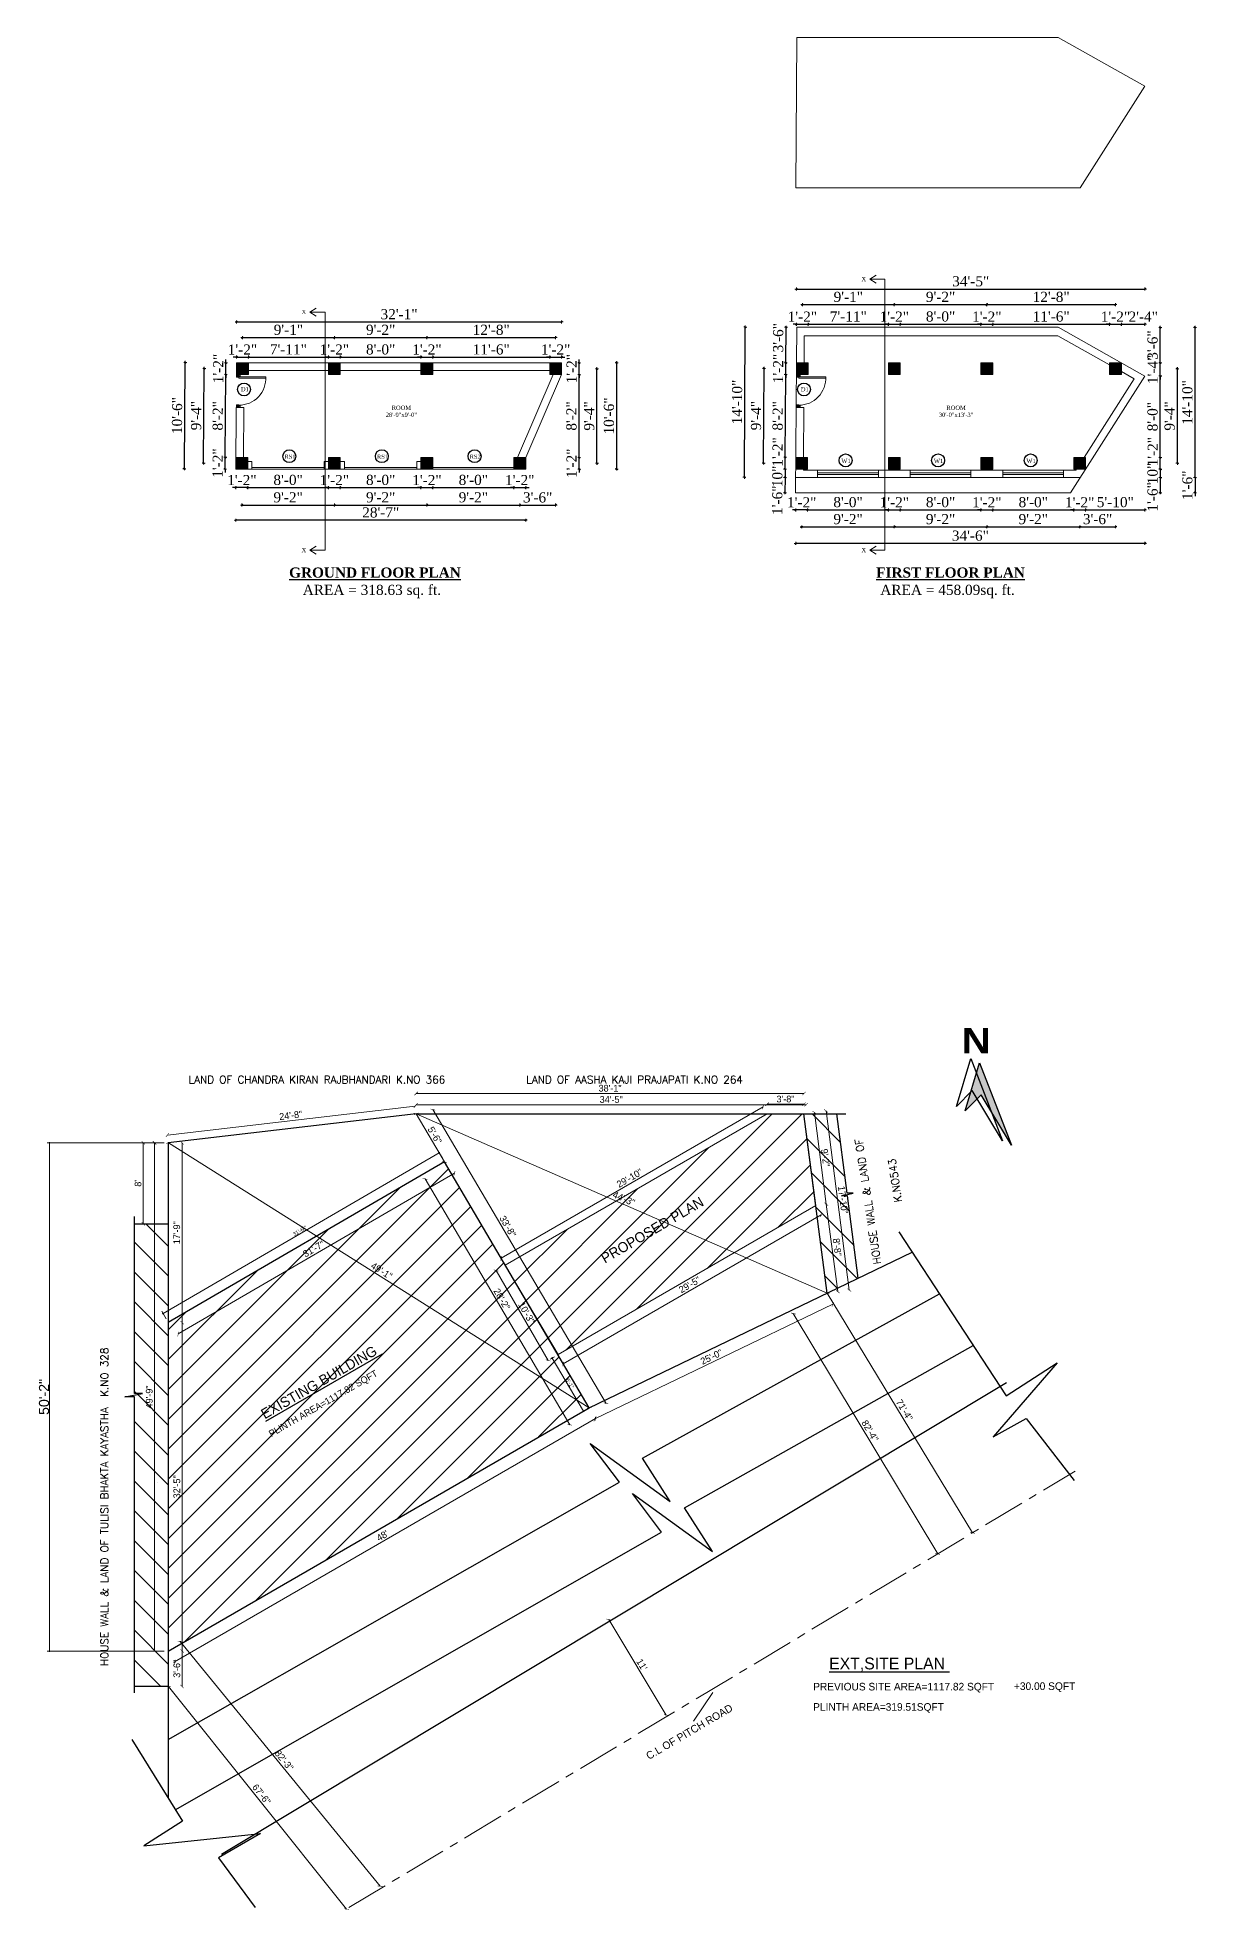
# Model space of a CAD drawing. Header units: inches. Extents: x 4069 to 91030, y -7803 to 12535.
# Drawn here: x 24077 to 25450, y -216 to 2001 of the extents above; entities that cross this region are included whole.
import ezdxf

# ---------------------------------------------------------------- set-up
doc = ezdxf.new("R2010")
doc.units = ezdxf.units.IN
doc.header["$LTSCALE"] = 5
doc.header["$MEASUREMENT"] = 0
doc.linetypes.add('CENTER', pattern=[2, 1.25, -0.25, 0.25, -0.25])
for name, color, linetype, lineweight in [('A-WALL', 7, 'Continuous', 9), ('Dimension', 7, 'Continuous', 18), ('DOOR', 62, 'Continuous', 0), ('HATCH', 253, 'Continuous', 0)]:
    doc.layers.add(name, color=color, linetype=linetype, lineweight=lineweight)
for name, color, linetype in [('DIM', 5, 'Continuous'), ('TEXT', 6, 'Continuous'), ('WALL', 7, 'Continuous')]:
    doc.layers.add(name, color=color, linetype=linetype)
doc.layers.add('dim line', color=7, linetype='Continuous', lineweight=15, true_color=0xfab2b2)
doc.styles.add('ARIAL', font='cityb___.ttf')
doc.styles.add('ordinary', font='times.ttf')
doc.styles.add('ROMANS', font='romans.shx', dxfattribs={"width": 0.8})
doc.styles.get("Standard").update_dxf_attribs({"font": 'arial.ttf'})
doc.styles.add('tt', font='stylu.ttf', dxfattribs={"height": 8})
doc.dimstyles.new('Copy of 96', dxfattribs={"dimtxt": 7, "dimasz": 4, "dimexe": 0.5, "dimexo": 0.5, "dimgap": 3, "dimtad": 1, "dimdec": 1, "dimzin": 11, "dimdsep": 46, "dimlunit": 4, "dimtxsty": 'ordinary', "dimblk": 'OBLIQUE', "dimcen": 0.09, "dimse1": 1, "dimse2": 1, "dimclrt": 6, "dimazin": 0, "dimtfac": 1, "dimtdec": 1, "dimtix": 1, "dimtmove": 2, "dimatfit": 3, "dimldrblk": 'leader', "dimfxl": 0.5, "dimfxlon": 1, "dimtolj": 1, "dimtzin": 0, "dimarcsym": 0})
doc.dimstyles.new('Copy(2) of STANDARD', dxfattribs={"dimtxt": 2, "dimasz": 4, "dimexe": 0, "dimexo": 0, "dimgap": 2, "dimtad": 1, "dimdec": 0, "dimzin": 0, "dimdsep": 46, "dimlunit": 3, "dimtxsty": 'tt', "dimblk": 'ARCHTICK', "dimcen": 0.0505, "dimse1": 1, "dimse2": 1, "dimclrd": 5, "dimclre": 5, "dimclrt": 7, "dimadec": 1, "dimazin": 0, "dimtm": 1e-09, "dimtfac": 1, "dimtdec": 0, "dimtofl": 0, "dimtmove": 1, "dimatfit": 3, "dimfxl": 1, "dimtolj": 2, "dimtzin": 0, "dimlwd": 13, "dimarcsym": 0})
doc.dimstyles.new('Standard$0', dxfattribs={"dimtxt": 6, "dimasz": 4, "dimexe": 3, "dimexo": 6, "dimgap": 3, "dimtad": 1, "dimdec": 1, "dimzin": 0, "dimdsep": 46, "dimlunit": 4, "dimtxsty": 'Standard', "dimcen": 0.09, "dimclrd": 6, "dimclre": 6, "dimclrt": 7, "dimadec": 0, "dimazin": 0, "dimtfac": 1, "dimtdec": 1, "dimtix": 1, "dimtofl": 0, "dimtmove": 1, "dimatfit": 3, "dimfxl": 1, "dimtolj": 1, "dimtzin": 0, "dimlwd": 18, "dimlwe": 18, "dimarcsym": 0})
pattern_1 = [(45, (663.29118, 0), (-0.08838834765, 0.08838834765), [])]
pattern_2 = [(45, (3878.787, 4229.096), (-17.67767, 17.67767), [])]
pattern_3 = [(135, (3148.223, -14444.294), (-17.67767, -17.67767), [])]

msp = doc.modelspace()

# ---------------------------------------------------------------- texts
at = {"layer": 'TEXT', "style": 'ordinary'}
for p in [(25053.53, 1712.31, -58.17), (24390.24, 1673.31, -58.17), (24390.24, 1391.31, -58.17), (25053.53, 1391.31, -58.17)]:
    msp.add_text('X', height=5, dxfattribs=at).set_placement(p)
for s, rotation, p in [('D1', 359.51424, (24318.35, 1581.92, -58.17)), ('D1', 359.51424, (24981.64, 1581.92, -58.17)), ('RS1', 0.00039, (24369.89, 1502.01, -58.17)), ('RS1', 0.00039, (24479.51, 1502.01, -58.17)), ('RS2', 0.00039, (24589.32, 1502.01, -58.17)), ('W1', 0.00039, (25029.64, 1496.99, -58.17)), ('W1', 0.00039, (25139.26, 1496.99, -58.17)), ('W1', 0.00039, (25248.88, 1496.99, -58.17))]:
    msp.add_text(s, height=5, rotation=rotation, dxfattribs=at).set_placement(p)
at = {"layer": 'TEXT', "lineweight": 9, "style": 'ROMANS'}
for s, p in [('LAND OF CHANDRA KIRAN RAJBHANDARI K.NO 366', (24256.46, 762.19)), ('LAND OF AASHA KAJI PRAJAPATI K.NO 264', (24656.47, 762.19))]:
    msp.add_text(s, height=9, dxfattribs=at).set_placement(p)
for s, rotation, p in [('HOUSE WALL & LAND OF          ', 98.54376, (25076.81, 548.59)), ('          K.NO543', 98.54376, (25111.5, 555.66)), ('HOUSE WALL & LAND OF TULISI BHAKTA KAYASTHA  K.NO 328', 90, (24161.2, 71.95))]:
    msp.add_text(s, height=9, rotation=rotation, dxfattribs=at).set_placement(p)
at = {"layer": 'TEXT', "lineweight": 70, "style": 'tt'}
for s, height, rotation, p in [('PROPOSED PLAN', 12, 30.46064, (24749.54, 548.62)), ('PLINTH AREA=1117.82 SQFT', 8, 30, (24354.31, 343.02)), ('C.L OF PITCH ROAD ', 9, 30.46064, (24801.73, -39.22))]:
    msp.add_text(s, height=height, rotation=rotation, dxfattribs=at).set_placement(p)
at = {"layer": 'TEXT', "linetype": 'ByBlock', "style": 'tt'}
msp.add_text('%%UEXISTING BUILDING ', height=12, rotation=30, dxfattribs=at).set_placement((24346.58, 364.19))
msp.add_text('%%UEXT,SITE PLAN ', height=14, dxfattribs=at).set_placement((25015.16, 68.1))
at = {"layer": 'TEXT', "lineweight": 70, "style": 'tt'}
for s, p in [('PREVIOUS SITE AREA=1117.82 SQFT', (24996.26, 43.15)), ('+30.00 SQFT', (25234.16, 43.73)), ('PLINTH AREA=319.51SQFT', (24996.26, 19.12))]:
    msp.add_text(s, height=9, dxfattribs=at).set_placement(p)
at = {"layer": 'TEXT', "char_height": 5, "attachment_point": 8, "rotation": 359.99961, "style": 'ordinary'}
for s, insert in [('ROOM\\P28\'-9"x9\'-0"', (24508.46, 1551.5)), ('ROOM\\P30\'-0"x13\'-3"', (25165.59, 1551.5))]:
    msp.add_mtext_dynamic_manual_height_columns(s, width=101.5687, gutter_width=1720.72, heights=[0], dxfattribs=dict(at, insert=insert))
at = {"layer": 'TEXT', "char_height": 12, "width": 219.8151, "attachment_point": 8, "rotation": 359.99961, "style": 'ordinary'}
for s, insert in [('{\\fTimes New Roman|b1|i0|c0|p18;\\LGROUND FLOOR PLAN}', (24477.12, 1361.08)), ('AREA = 318.63 sq. ft.', (24473.53, 1336.84)), ('{\\fTimes New Roman|b1|i0|c0|p18;\\LFIRST FLOOR PLAN}', (25159.02, 1361.08)), ('AREA = 458.09sq. ft.', (25155.44, 1336.84))]:
    msp.add_mtext(s, dxfattribs=dict(at, insert=insert))
at = {"layer": 'TEXT', "insert": (25189.36, 812.95), "char_height": 30, "width": 37.6347, "attachment_point": 5, "style": 'ARIAL'}
msp.add_mtext('{\\fArial Black|b0|i0|c0|p34;N}', dxfattribs=at)

# ---------------------------------------------------------------- blocks, each defined once
blk = doc.blocks.new('A$C27B36B59')
at = {"layer": 'DOOR'}
for p, q in [((0, 4), (0, 0)), ((2.5, 4), (0, 4)), ((0, 0), (3, 0)), ((2.5, 2.5), (2.5, 4)), ((3, 2.5), (2.5, 2.5)), ((3, 0), (3, 2.5))]:
    blk.add_line(p, q, dxfattribs=at)
for centre, radius, start, end in [((-1.4, -0.5), 4.75, 22.1411, 72.838), ((1.3, 2.1), 1.64, 45.138, 144.8948), ((2.2, 0.3), 2.49, 83.3149, 152.658), ((0.1, 0.4), 2.05, 349.4875, 93.6805), ((2, -0.5), 2.01, 58.7447, 166.495), ((-0.1, 0.3), 1.13, 343.542, 86.947), ((2.1, -0.4), 1.17, 38.2816, 160.1519)]:
    blk.add_arc(centre, radius, start, end, dxfattribs=at)
blk = doc.blocks.new('D2')
at = {"layer": 'DOOR'}
for p, q in [((74474, 24047.6), (74474, 24018.1)), ((74474, 24047.6), (74475.5, 24047.6)), ((74475.5, 24047.6), (74475.5, 24018.1))]:
    blk.add_line(p, q, dxfattribs=at)
blk.add_arc((74474, 24047.6), 29.5, 180, 272.9146, dxfattribs=at)
at = {"layer": 'DOOR', "xscale": -1, "rotation": 180}
blk.add_blockref('A$C27B36B59', (74442, 24050.1), dxfattribs=at)
at = {"layer": 'DOOR', "rotation": 180}
blk.add_blockref('A$C27B36B59', (74478, 24050.1), dxfattribs=at)
blk = doc.blocks.new('oblique')
at = {"color": 0, "lineweight": -2}
blk.add_line((0.25, 0.25), (-0.25, -0.25), dxfattribs=at)
at = {"layer": 'dim line', "lineweight": 9}
for p, q in [((-0.4375, 0), (0.4375, 0)), ((0, 0.4375), (0, -0.4375))]:
    blk.add_line(p, q, dxfattribs=at)
blk = doc.blocks.new('*D265')
at = {"layer": 'A-WALL', "color": 0, "lineweight": -2, "ltscale": 50, "transparency": 16777216}
for p, q in [((24312.5, 1467.8), (24308.5, 1467.8)), ((24326.5, 1467.8), (24312.5, 1467.8)), ((24326.5, 1467.8), (24330.5, 1467.8))]:
    blk.add_line(p, q, dxfattribs=at)
at = {"layer": 'Defpoints', "color": 0, "ltscale": 50, "transparency": 16777216}
for p in [(24312.5, 1489.7, -58.2), (24326.5, 1489.7, -58.2), (24312.5, 1467.8)]:
    blk.add_point(p, dxfattribs=at)
at = {"layer": 'A-WALL', "color": 0, "lineweight": -2, "ltscale": 50, "transparency": 16777216, "xscale": 4, "yscale": 4, "zscale": 4}
blk.add_blockref('oblique', (24312.5, 1467.8), dxfattribs=at)
at = {"layer": 'A-WALL', "color": 0, "lineweight": -2, "ltscale": 50, "transparency": 16777216, "xscale": 4, "yscale": 4, "zscale": 4, "rotation": 180}
blk.add_blockref('oblique', (24326.5, 1467.8), dxfattribs=at)
at = {"layer": 'A-WALL', "color": 6, "ltscale": 50, "transparency": 16777216, "insert": (24319.5, 1476.8), "char_height": 12, "attachment_point": 5, "style": 'ordinary'}
blk.add_mtext('\\A1;1\'-2"', dxfattribs=at)
blk = doc.blocks.new('_OBLIQUE')
at = {"color": 0, "linetype": 'ByBlock'}
blk.add_line((-0.5, -0.5), (0.5, 0.5), dxfattribs=at)
blk = doc.blocks.new('leader')
at = {"layer": 'Dimension'}
for p, q in [((-4.42, 0), (4.42, 0)), ((0, -4.33), (0, 4.33))]:
    blk.add_line(p, q, dxfattribs=at)
blk = doc.blocks.new('*D266')
at = {"layer": 'A-WALL', "color": 0, "lineweight": -2, "ltscale": 5, "transparency": 16777216}
blk.add_line((24326.5, 1467.8), (24422.1, 1467.8), dxfattribs=at)
at = {"layer": 'Defpoints', "color": 0, "ltscale": 5, "transparency": 16777216}
for p in [(24326.5, 1489.7, -58.2), (24422.1, 1489.7, -58.2), (24422.1, 1467.8)]:
    blk.add_point(p, dxfattribs=at)
at = {"layer": 'A-WALL', "color": 0, "lineweight": -2, "ltscale": 5, "transparency": 16777216, "xscale": 4, "yscale": 4, "zscale": 4, "rotation": 180}
blk.add_blockref('oblique', (24326.5, 1467.8), dxfattribs=at)
at = {"layer": 'A-WALL', "color": 0, "lineweight": -2, "ltscale": 5, "transparency": 16777216, "xscale": 4, "yscale": 4, "zscale": 4}
blk.add_blockref('oblique', (24422.1, 1467.8), dxfattribs=at)
at = {"layer": 'A-WALL', "color": 6, "ltscale": 5, "transparency": 16777216, "insert": (24374.3, 1476.9), "char_height": 12, "attachment_point": 5, "style": 'ordinary'}
blk.add_mtext('\\A1;8\'-0"', dxfattribs=at)
blk = doc.blocks.new('*D267')
at = {"layer": 'A-WALL', "color": 0, "lineweight": -2, "ltscale": 5, "transparency": 16777216}
for p, q in [((24422.1, 1467.8), (24418.1, 1467.8)), ((24422.1, 1467.8), (24436.1, 1467.8)), ((24436.1, 1467.8), (24440.1, 1467.8))]:
    blk.add_line(p, q, dxfattribs=at)
at = {"layer": 'Defpoints', "color": 0, "ltscale": 5, "transparency": 16777216}
for p in [(24422.1, 1489.7, -58.2), (24436.1, 1489.7, -58.2), (24436.1, 1467.8)]:
    blk.add_point(p, dxfattribs=at)
at = {"layer": 'A-WALL', "color": 0, "lineweight": -2, "ltscale": 5, "transparency": 16777216, "xscale": 4, "yscale": 4, "zscale": 4}
blk.add_blockref('oblique', (24422.1, 1467.8), dxfattribs=at)
at = {"layer": 'A-WALL', "color": 0, "lineweight": -2, "ltscale": 5, "transparency": 16777216, "xscale": 4, "yscale": 4, "zscale": 4, "rotation": 180}
blk.add_blockref('oblique', (24436.1, 1467.8), dxfattribs=at)
at = {"layer": 'A-WALL', "color": 6, "ltscale": 5, "transparency": 16777216, "insert": (24429.1, 1476.8), "char_height": 12, "attachment_point": 5, "style": 'ordinary'}
blk.add_mtext('\\A1;1\'-2"', dxfattribs=at)
blk = doc.blocks.new('*D268')
at = {"layer": 'A-WALL', "color": 0, "lineweight": -2, "ltscale": 5, "transparency": 16777216}
blk.add_line((24436.1, 1467.8), (24531.7, 1467.8), dxfattribs=at)
at = {"layer": 'Defpoints', "color": 0, "ltscale": 5, "transparency": 16777216}
for p in [(24436.1, 1489.7, -58.2), (24531.7, 1489.7, -58.2), (24531.7, 1467.8)]:
    blk.add_point(p, dxfattribs=at)
at = {"layer": 'A-WALL', "color": 0, "lineweight": -2, "ltscale": 5, "transparency": 16777216, "xscale": 4, "yscale": 4, "zscale": 4, "rotation": 180}
blk.add_blockref('oblique', (24436.1, 1467.8), dxfattribs=at)
at = {"layer": 'A-WALL', "color": 0, "lineweight": -2, "ltscale": 5, "transparency": 16777216, "xscale": 4, "yscale": 4, "zscale": 4}
blk.add_blockref('oblique', (24531.7, 1467.8), dxfattribs=at)
at = {"layer": 'A-WALL', "color": 6, "ltscale": 5, "transparency": 16777216, "insert": (24483.9, 1476.9), "char_height": 12, "attachment_point": 5, "style": 'ordinary'}
blk.add_mtext('\\A1;8\'-0"', dxfattribs=at)
blk = doc.blocks.new('*D269')
at = {"layer": 'A-WALL', "color": 0, "lineweight": -2, "ltscale": 5, "transparency": 16777216}
for p, q in [((24531.7, 1467.8), (24527.7, 1467.8)), ((24531.7, 1467.8), (24545.7, 1467.8)), ((24545.7, 1467.8), (24549.7, 1467.8))]:
    blk.add_line(p, q, dxfattribs=at)
at = {"layer": 'Defpoints', "color": 0, "ltscale": 5, "transparency": 16777216}
for p in [(24531.7, 1489.7, -58.2), (24545.7, 1489.7, -58.2), (24545.7, 1467.8)]:
    blk.add_point(p, dxfattribs=at)
at = {"layer": 'A-WALL', "color": 0, "lineweight": -2, "ltscale": 5, "transparency": 16777216, "xscale": 4, "yscale": 4, "zscale": 4}
blk.add_blockref('oblique', (24531.7, 1467.8), dxfattribs=at)
at = {"layer": 'A-WALL', "color": 0, "lineweight": -2, "ltscale": 5, "transparency": 16777216, "xscale": 4, "yscale": 4, "zscale": 4, "rotation": 180}
blk.add_blockref('oblique', (24545.7, 1467.8), dxfattribs=at)
at = {"layer": 'A-WALL', "color": 6, "ltscale": 5, "transparency": 16777216, "insert": (24538.7, 1476.8), "char_height": 12, "attachment_point": 5, "style": 'ordinary'}
blk.add_mtext('\\A1;1\'-2"', dxfattribs=at)
blk = doc.blocks.new('*D270')
at = {"layer": 'A-WALL', "color": 0, "lineweight": -2, "ltscale": 5, "transparency": 16777216}
blk.add_line((24545.7, 1467.8), (24641.7, 1467.8), dxfattribs=at)
at = {"layer": 'Defpoints', "color": 0, "ltscale": 5, "transparency": 16777216}
for p in [(24545.7, 1489.7, -58.2), (24641.7, 1489.7), (24641.7, 1467.8)]:
    blk.add_point(p, dxfattribs=at)
at = {"layer": 'A-WALL', "color": 0, "lineweight": -2, "ltscale": 5, "transparency": 16777216, "xscale": 4, "yscale": 4, "zscale": 4, "rotation": 180}
blk.add_blockref('oblique', (24545.7, 1467.8), dxfattribs=at)
at = {"layer": 'A-WALL', "color": 0, "lineweight": -2, "ltscale": 5, "transparency": 16777216, "xscale": 4, "yscale": 4, "zscale": 4}
blk.add_blockref('oblique', (24641.7, 1467.8), dxfattribs=at)
at = {"layer": 'A-WALL', "color": 6, "ltscale": 5, "transparency": 16777216, "insert": (24593.7, 1476.9), "char_height": 12, "attachment_point": 5, "style": 'ordinary'}
blk.add_mtext('\\A1;8\'-0"', dxfattribs=at)
blk = doc.blocks.new('*D271')
at = {"layer": 'A-WALL', "color": 0, "lineweight": -2, "ltscale": 5, "transparency": 16777216}
for p, q in [((24641.7, 1467.8), (24637.7, 1467.8)), ((24641.7, 1467.8), (24655.7, 1467.8)), ((24655.7, 1467.8), (24659.7, 1467.8))]:
    blk.add_line(p, q, dxfattribs=at)
at = {"layer": 'Defpoints', "color": 0, "ltscale": 5, "transparency": 16777216}
for p in [(24641.7, 1489.7), (24655.7, 1489.7, -58.2), (24655.7, 1467.8)]:
    blk.add_point(p, dxfattribs=at)
at = {"layer": 'A-WALL', "color": 0, "lineweight": -2, "ltscale": 5, "transparency": 16777216, "xscale": 4, "yscale": 4, "zscale": 4}
blk.add_blockref('oblique', (24641.7, 1467.8), dxfattribs=at)
at = {"layer": 'A-WALL', "color": 0, "lineweight": -2, "ltscale": 5, "transparency": 16777216, "xscale": 4, "yscale": 4, "zscale": 4, "rotation": 180}
blk.add_blockref('oblique', (24655.7, 1467.8), dxfattribs=at)
at = {"layer": 'A-WALL', "color": 6, "ltscale": 5, "transparency": 16777216, "insert": (24648.7, 1476.8), "char_height": 12, "attachment_point": 5, "style": 'ordinary'}
blk.add_mtext('\\A1;1\'-2"', dxfattribs=at)
blk = doc.blocks.new('*D272')
at = {"layer": 'A-WALL', "color": 0, "lineweight": -2, "ltscale": 5, "transparency": 16777216}
blk.add_line((24319.5, 1447.1), (24429.1, 1447.1), dxfattribs=at)
at = {"layer": 'Defpoints', "color": 0, "ltscale": 5, "transparency": 16777216}
for p in [(24319.5, 1496.7, -58.2), (24429.1, 1496.7, -58.2), (24429.1, 1447.1)]:
    blk.add_point(p, dxfattribs=at)
at = {"layer": 'A-WALL', "color": 0, "lineweight": -2, "ltscale": 5, "transparency": 16777216, "xscale": 4, "yscale": 4, "zscale": 4, "rotation": 180}
blk.add_blockref('oblique', (24319.5, 1447.1), dxfattribs=at)
at = {"layer": 'A-WALL', "color": 0, "lineweight": -2, "ltscale": 5, "transparency": 16777216, "xscale": 4, "yscale": 4, "zscale": 4}
blk.add_blockref('oblique', (24429.1, 1447.1), dxfattribs=at)
at = {"layer": 'A-WALL', "color": 6, "ltscale": 5, "transparency": 16777216, "insert": (24374.3, 1456.3), "char_height": 12, "attachment_point": 5, "style": 'ordinary'}
blk.add_mtext('\\A1;9\'-2"', dxfattribs=at)
blk = doc.blocks.new('*D273')
at = {"layer": 'A-WALL', "color": 0, "lineweight": -2, "ltscale": 5, "transparency": 16777216}
blk.add_line((24429.1, 1447.1), (24538.7, 1447.1), dxfattribs=at)
at = {"layer": 'Defpoints', "color": 0, "ltscale": 5, "transparency": 16777216}
for p in [(24429.1, 1496.7, -58.2), (24538.7, 1496.7, -58.2), (24538.7, 1447.1)]:
    blk.add_point(p, dxfattribs=at)
at = {"layer": 'A-WALL', "color": 0, "lineweight": -2, "ltscale": 5, "transparency": 16777216, "xscale": 4, "yscale": 4, "zscale": 4, "rotation": 180}
blk.add_blockref('oblique', (24429.1, 1447.1), dxfattribs=at)
at = {"layer": 'A-WALL', "color": 0, "lineweight": -2, "ltscale": 5, "transparency": 16777216, "xscale": 4, "yscale": 4, "zscale": 4}
blk.add_blockref('oblique', (24538.7, 1447.1), dxfattribs=at)
at = {"layer": 'A-WALL', "color": 6, "ltscale": 5, "transparency": 16777216, "insert": (24483.9, 1456.3), "char_height": 12, "attachment_point": 5, "style": 'ordinary'}
blk.add_mtext('\\A1;9\'-2"', dxfattribs=at)
blk = doc.blocks.new('*D274')
at = {"layer": 'A-WALL', "color": 0, "lineweight": -2, "ltscale": 5, "transparency": 16777216}
blk.add_line((24538.7, 1447.1), (24648.7, 1447.1), dxfattribs=at)
at = {"layer": 'Defpoints', "color": 0, "ltscale": 5, "transparency": 16777216}
for p in [(24538.7, 1496.7, -58.2), (24648.7, 1496.7, -58.2), (24648.7, 1447.1)]:
    blk.add_point(p, dxfattribs=at)
at = {"layer": 'A-WALL', "color": 0, "lineweight": -2, "ltscale": 5, "transparency": 16777216, "xscale": 4, "yscale": 4, "zscale": 4, "rotation": 180}
blk.add_blockref('oblique', (24538.7, 1447.1), dxfattribs=at)
at = {"layer": 'A-WALL', "color": 0, "lineweight": -2, "ltscale": 5, "transparency": 16777216, "xscale": 4, "yscale": 4, "zscale": 4}
blk.add_blockref('oblique', (24648.7, 1447.1), dxfattribs=at)
at = {"layer": 'A-WALL', "color": 6, "ltscale": 5, "transparency": 16777216, "insert": (24593.7, 1456.3), "char_height": 12, "attachment_point": 5, "style": 'ordinary'}
blk.add_mtext('\\A1;9\'-2"', dxfattribs=at)
blk = doc.blocks.new('*D275')
at = {"layer": 'A-WALL', "color": 0, "lineweight": -2, "ltscale": 5, "transparency": 16777216}
blk.add_line((24655.7, 1429.3), (24312.4, 1429.3), dxfattribs=at)
at = {"layer": 'Defpoints', "color": 0, "ltscale": 5, "transparency": 16777216}
for p in [(24312.4, 1489.7, -58.2), (24655.7, 1489.7, -58.2), (24312.4, 1429.3)]:
    blk.add_point(p, dxfattribs=at)
at = {"layer": 'A-WALL', "color": 0, "lineweight": -2, "ltscale": 5, "transparency": 16777216, "xscale": 4, "yscale": 4, "zscale": 4, "rotation": 180}
blk.add_blockref('oblique', (24312.4, 1429.3), dxfattribs=at)
at = {"layer": 'A-WALL', "color": 0, "lineweight": -2, "ltscale": 5, "transparency": 16777216, "xscale": 4, "yscale": 4, "zscale": 4}
blk.add_blockref('oblique', (24655.7, 1429.3), dxfattribs=at)
at = {"layer": 'A-WALL', "color": 6, "ltscale": 5, "transparency": 16777216, "insert": (24484, 1438.4), "char_height": 12, "attachment_point": 5, "style": 'ordinary'}
blk.add_mtext('\\A1;28\'-7"', dxfattribs=at)
blk = doc.blocks.new('*D276')
at = {"layer": 'A-WALL', "color": 0, "lineweight": -2, "ltscale": 50, "transparency": 16777216}
for p, q in [((24313.2, 1622.4), (24309.2, 1622.4)), ((24313.2, 1622.4), (24327.2, 1622.4)), ((24327.2, 1622.4), (24331.2, 1622.4))]:
    blk.add_line(p, q, dxfattribs=at)
at = {"layer": 'Defpoints', "color": 0, "ltscale": 50, "transparency": 16777216}
for p in [(24327.2, 1622.4), (24313.2, 1615.7, -58.2), (24327.2, 1615.7, -58.2)]:
    blk.add_point(p, dxfattribs=at)
at = {"layer": 'A-WALL', "color": 0, "lineweight": -2, "ltscale": 50, "transparency": 16777216, "xscale": 4, "yscale": 4, "zscale": 4}
blk.add_blockref('oblique', (24313.2, 1622.4), dxfattribs=at)
at = {"layer": 'A-WALL', "color": 0, "lineweight": -2, "ltscale": 50, "transparency": 16777216, "xscale": 4, "yscale": 4, "zscale": 4, "rotation": 180}
blk.add_blockref('oblique', (24327.2, 1622.4), dxfattribs=at)
at = {"layer": 'A-WALL', "color": 6, "ltscale": 50, "transparency": 16777216, "insert": (24320.2, 1631.4), "char_height": 12, "attachment_point": 5, "style": 'ordinary'}
blk.add_mtext('\\A1;1\'-2"', dxfattribs=at)
blk = doc.blocks.new('*D277')
at = {"layer": 'A-WALL', "color": 0, "lineweight": -2, "ltscale": 5, "transparency": 16777216}
blk.add_line((24327.2, 1622.4), (24422.1, 1622.4), dxfattribs=at)
at = {"layer": 'Defpoints', "color": 0, "ltscale": 5, "transparency": 16777216}
for p in [(24422.1, 1622.4), (24327.2, 1615.7, -58.2), (24422.1, 1615.7, -58.2)]:
    blk.add_point(p, dxfattribs=at)
at = {"layer": 'A-WALL', "color": 0, "lineweight": -2, "ltscale": 5, "transparency": 16777216, "xscale": 4, "yscale": 4, "zscale": 4, "rotation": 180}
blk.add_blockref('oblique', (24327.2, 1622.4), dxfattribs=at)
at = {"layer": 'A-WALL', "color": 0, "lineweight": -2, "ltscale": 5, "transparency": 16777216, "xscale": 4, "yscale": 4, "zscale": 4}
blk.add_blockref('oblique', (24422.1, 1622.4), dxfattribs=at)
at = {"layer": 'A-WALL', "color": 6, "ltscale": 5, "transparency": 16777216, "insert": (24374.6, 1631.6), "char_height": 12, "attachment_point": 5, "style": 'ordinary'}
blk.add_mtext('\\A1;7\'-11"', dxfattribs=at)
blk = doc.blocks.new('*D278')
at = {"layer": 'A-WALL', "color": 0, "lineweight": -2, "ltscale": 5, "transparency": 16777216}
for p, q in [((24422.1, 1622.4), (24418.1, 1622.4)), ((24422.1, 1622.4), (24436.1, 1622.4)), ((24436.1, 1622.4), (24440.1, 1622.4))]:
    blk.add_line(p, q, dxfattribs=at)
at = {"layer": 'Defpoints', "color": 0, "ltscale": 5, "transparency": 16777216}
for p in [(24436.1, 1622.4), (24422.1, 1615.7, -58.2), (24436.1, 1615.7, -58.2)]:
    blk.add_point(p, dxfattribs=at)
at = {"layer": 'A-WALL', "color": 0, "lineweight": -2, "ltscale": 5, "transparency": 16777216, "xscale": 4, "yscale": 4, "zscale": 4}
blk.add_blockref('oblique', (24422.1, 1622.4), dxfattribs=at)
at = {"layer": 'A-WALL', "color": 0, "lineweight": -2, "ltscale": 5, "transparency": 16777216, "xscale": 4, "yscale": 4, "zscale": 4, "rotation": 180}
blk.add_blockref('oblique', (24436.1, 1622.4), dxfattribs=at)
at = {"layer": 'A-WALL', "color": 6, "ltscale": 5, "transparency": 16777216, "insert": (24429.1, 1631.4), "char_height": 12, "attachment_point": 5, "style": 'ordinary'}
blk.add_mtext('\\A1;1\'-2"', dxfattribs=at)
blk = doc.blocks.new('*D279')
at = {"layer": 'A-WALL', "color": 0, "lineweight": -2, "ltscale": 5, "transparency": 16777216}
blk.add_line((24436.1, 1622.4), (24531.7, 1622.4), dxfattribs=at)
at = {"layer": 'Defpoints', "color": 0, "ltscale": 5, "transparency": 16777216}
for p in [(24531.7, 1622.4), (24436.1, 1615.7, -58.2), (24531.7, 1615.7, -58.2)]:
    blk.add_point(p, dxfattribs=at)
at = {"layer": 'A-WALL', "color": 0, "lineweight": -2, "ltscale": 5, "transparency": 16777216, "xscale": 4, "yscale": 4, "zscale": 4, "rotation": 180}
blk.add_blockref('oblique', (24436.1, 1622.4), dxfattribs=at)
at = {"layer": 'A-WALL', "color": 0, "lineweight": -2, "ltscale": 5, "transparency": 16777216, "xscale": 4, "yscale": 4, "zscale": 4}
blk.add_blockref('oblique', (24531.7, 1622.4), dxfattribs=at)
at = {"layer": 'A-WALL', "color": 6, "ltscale": 5, "transparency": 16777216, "insert": (24483.9, 1631.5), "char_height": 12, "attachment_point": 5, "style": 'ordinary'}
blk.add_mtext('\\A1;8\'-0"', dxfattribs=at)
blk = doc.blocks.new('*D280')
at = {"layer": 'A-WALL', "color": 0, "lineweight": -2, "ltscale": 5, "transparency": 16777216}
for p, q in [((24531.7, 1622.4), (24527.7, 1622.4)), ((24531.7, 1622.4), (24545.7, 1622.4)), ((24545.7, 1622.4), (24549.7, 1622.4))]:
    blk.add_line(p, q, dxfattribs=at)
at = {"layer": 'Defpoints', "color": 0, "ltscale": 5, "transparency": 16777216}
for p in [(24545.7, 1622.4), (24531.7, 1615.7, -58.2), (24545.7, 1615.7, -58.2)]:
    blk.add_point(p, dxfattribs=at)
at = {"layer": 'A-WALL', "color": 0, "lineweight": -2, "ltscale": 5, "transparency": 16777216, "xscale": 4, "yscale": 4, "zscale": 4}
blk.add_blockref('oblique', (24531.7, 1622.4), dxfattribs=at)
at = {"layer": 'A-WALL', "color": 0, "lineweight": -2, "ltscale": 5, "transparency": 16777216, "xscale": 4, "yscale": 4, "zscale": 4, "rotation": 180}
blk.add_blockref('oblique', (24545.7, 1622.4), dxfattribs=at)
at = {"layer": 'A-WALL', "color": 6, "ltscale": 5, "transparency": 16777216, "insert": (24538.7, 1631.4), "char_height": 12, "attachment_point": 5, "style": 'ordinary'}
blk.add_mtext('\\A1;1\'-2"', dxfattribs=at)
blk = doc.blocks.new('*D281')
at = {"layer": 'A-WALL', "color": 0, "lineweight": -2, "ltscale": 5, "transparency": 16777216}
blk.add_line((24545.7, 1622.4), (24684.2, 1622.4), dxfattribs=at)
at = {"layer": 'Defpoints', "color": 0, "ltscale": 5, "transparency": 16777216}
for p in [(24684.2, 1622.4), (24545.7, 1615.7, -58.2), (24684.2, 1615.7, -58.2)]:
    blk.add_point(p, dxfattribs=at)
at = {"layer": 'A-WALL', "color": 0, "lineweight": -2, "ltscale": 5, "transparency": 16777216, "xscale": 4, "yscale": 4, "zscale": 4, "rotation": 180}
blk.add_blockref('oblique', (24545.7, 1622.4), dxfattribs=at)
at = {"layer": 'A-WALL', "color": 0, "lineweight": -2, "ltscale": 5, "transparency": 16777216, "xscale": 4, "yscale": 4, "zscale": 4}
blk.add_blockref('oblique', (24684.2, 1622.4), dxfattribs=at)
at = {"layer": 'A-WALL', "color": 6, "ltscale": 5, "transparency": 16777216, "insert": (24614.9, 1631.5), "char_height": 12, "attachment_point": 5, "style": 'ordinary'}
blk.add_mtext('\\A1;11\'-6"', dxfattribs=at)
blk = doc.blocks.new('*D282')
at = {"layer": 'A-WALL', "color": 0, "lineweight": -2, "ltscale": 5, "transparency": 16777216}
for p, q in [((24684.2, 1622.4), (24680.2, 1622.4)), ((24684.2, 1622.4), (24698.2, 1622.4)), ((24698.2, 1622.4), (24702.2, 1622.4))]:
    blk.add_line(p, q, dxfattribs=at)
at = {"layer": 'Defpoints', "color": 0, "ltscale": 5, "transparency": 16777216}
for p in [(24698.2, 1622.4), (24684.2, 1615.7, -58.2), (24698.2, 1615.7, -58.2)]:
    blk.add_point(p, dxfattribs=at)
at = {"layer": 'A-WALL', "color": 0, "lineweight": -2, "ltscale": 5, "transparency": 16777216, "xscale": 4, "yscale": 4, "zscale": 4}
blk.add_blockref('oblique', (24684.2, 1622.4), dxfattribs=at)
at = {"layer": 'A-WALL', "color": 0, "lineweight": -2, "ltscale": 5, "transparency": 16777216, "xscale": 4, "yscale": 4, "zscale": 4, "rotation": 180}
blk.add_blockref('oblique', (24698.2, 1622.4), dxfattribs=at)
at = {"layer": 'A-WALL', "color": 6, "ltscale": 5, "transparency": 16777216, "insert": (24691.2, 1631.4), "char_height": 12, "attachment_point": 5, "style": 'ordinary'}
blk.add_mtext('\\A1;1\'-2"', dxfattribs=at)
blk = doc.blocks.new('*D283')
at = {"layer": 'A-WALL', "color": 0, "lineweight": -2, "ltscale": 5, "transparency": 16777216}
blk.add_line((24320.2, 1645.6), (24429.1, 1645.6), dxfattribs=at)
at = {"layer": 'Defpoints', "color": 0, "ltscale": 5, "transparency": 16777216}
for p in [(24429.1, 1645.6), (24320.2, 1608.7, -58.2), (24429.1, 1608.7, -58.2)]:
    blk.add_point(p, dxfattribs=at)
at = {"layer": 'A-WALL', "color": 0, "lineweight": -2, "ltscale": 5, "transparency": 16777216, "xscale": 4, "yscale": 4, "zscale": 4, "rotation": 180}
blk.add_blockref('oblique', (24320.2, 1645.6), dxfattribs=at)
at = {"layer": 'A-WALL', "color": 0, "lineweight": -2, "ltscale": 5, "transparency": 16777216, "xscale": 4, "yscale": 4, "zscale": 4}
blk.add_blockref('oblique', (24429.1, 1645.6), dxfattribs=at)
at = {"layer": 'A-WALL', "color": 6, "ltscale": 5, "transparency": 16777216, "insert": (24374.6, 1654.7), "char_height": 12, "attachment_point": 5, "style": 'ordinary'}
blk.add_mtext('\\A1;9\'-1"', dxfattribs=at)
blk = doc.blocks.new('*D284')
at = {"layer": 'A-WALL', "color": 0, "lineweight": -2, "ltscale": 5, "transparency": 16777216}
blk.add_line((24429.1, 1645.6), (24538.7, 1645.6), dxfattribs=at)
at = {"layer": 'Defpoints', "color": 0, "ltscale": 5, "transparency": 16777216}
for p in [(24538.7, 1645.6), (24429.1, 1608.7, -58.2), (24538.7, 1608.7, -58.2)]:
    blk.add_point(p, dxfattribs=at)
at = {"layer": 'A-WALL', "color": 0, "lineweight": -2, "ltscale": 5, "transparency": 16777216, "xscale": 4, "yscale": 4, "zscale": 4, "rotation": 180}
blk.add_blockref('oblique', (24429.1, 1645.6), dxfattribs=at)
at = {"layer": 'A-WALL', "color": 0, "lineweight": -2, "ltscale": 5, "transparency": 16777216, "xscale": 4, "yscale": 4, "zscale": 4}
blk.add_blockref('oblique', (24538.7, 1645.6), dxfattribs=at)
at = {"layer": 'A-WALL', "color": 6, "ltscale": 5, "transparency": 16777216, "insert": (24483.9, 1654.7), "char_height": 12, "attachment_point": 5, "style": 'ordinary'}
blk.add_mtext('\\A1;9\'-2"', dxfattribs=at)
blk = doc.blocks.new('*D285')
at = {"layer": 'A-WALL', "color": 0, "lineweight": -2, "ltscale": 5, "transparency": 16777216}
blk.add_line((24538.7, 1645.6), (24691.2, 1645.6), dxfattribs=at)
at = {"layer": 'Defpoints', "color": 0, "ltscale": 5, "transparency": 16777216}
for p in [(24691.2, 1645.6), (24538.7, 1608.7, -58.2), (24691.2, 1608.7, -58.2)]:
    blk.add_point(p, dxfattribs=at)
at = {"layer": 'A-WALL', "color": 0, "lineweight": -2, "ltscale": 5, "transparency": 16777216, "xscale": 4, "yscale": 4, "zscale": 4, "rotation": 180}
blk.add_blockref('oblique', (24538.7, 1645.6), dxfattribs=at)
at = {"layer": 'A-WALL', "color": 0, "lineweight": -2, "ltscale": 5, "transparency": 16777216, "xscale": 4, "yscale": 4, "zscale": 4}
blk.add_blockref('oblique', (24691.2, 1645.6), dxfattribs=at)
at = {"layer": 'A-WALL', "color": 6, "ltscale": 5, "transparency": 16777216, "insert": (24614.9, 1654.7), "char_height": 12, "attachment_point": 5, "style": 'ordinary'}
blk.add_mtext('\\A1;12\'-8"', dxfattribs=at)
blk = doc.blocks.new('*D286')
at = {"layer": 'A-WALL', "color": 0, "lineweight": -2, "ltscale": 5, "transparency": 16777216}
blk.add_line((24313.2, 1664.1), (24698.2, 1664.1), dxfattribs=at)
at = {"layer": 'Defpoints', "color": 0, "ltscale": 5, "transparency": 16777216}
for p in [(24698.2, 1664.1), (24313.2, 1615.7, -58.2), (24698.2, 1615.7, -58.2)]:
    blk.add_point(p, dxfattribs=at)
at = {"layer": 'A-WALL', "color": 0, "lineweight": -2, "ltscale": 5, "transparency": 16777216, "xscale": 4, "yscale": 4, "zscale": 4, "rotation": 180}
blk.add_blockref('oblique', (24313.2, 1664.1), dxfattribs=at)
at = {"layer": 'A-WALL', "color": 0, "lineweight": -2, "ltscale": 5, "transparency": 16777216, "xscale": 4, "yscale": 4, "zscale": 4}
blk.add_blockref('oblique', (24698.2, 1664.1), dxfattribs=at)
at = {"layer": 'A-WALL', "color": 6, "ltscale": 5, "transparency": 16777216, "insert": (24505.7, 1673.2), "char_height": 12, "attachment_point": 5, "style": 'ordinary'}
blk.add_mtext('\\A1;32\'-1"', dxfattribs=at)
blk = doc.blocks.new('*D287')
at = {"layer": 'A-WALL', "color": 0, "lineweight": -2, "ltscale": 50, "transparency": 16777216}
for p, q in [((24299.7, 1489.8), (24299.8, 1503.8)), ((24299.7, 1489.8), (24299.7, 1485.8)), ((24299.8, 1503.8), (24299.9, 1507.8))]:
    blk.add_line(p, q, dxfattribs=at)
at = {"layer": 'Defpoints', "color": 0, "ltscale": 50, "transparency": 16777216}
for p in [(24299.8, 1503.8), (24312.4, 1489.7, -58.2), (24312.5, 1503.7, -58.2)]:
    blk.add_point(p, dxfattribs=at)
at = {"layer": 'A-WALL', "color": 0, "lineweight": -2, "ltscale": 50, "transparency": 16777216, "xscale": 4, "yscale": 4, "zscale": 4}
for p, rotation in [((24299.7, 1489.8), 89.6259071472328), ((24299.8, 1503.8), 269.6259071472328)]:
    blk.add_blockref('oblique', p, dxfattribs=dict(at, rotation=rotation))
at = {"layer": 'A-WALL', "color": 6, "ltscale": 50, "transparency": 16777216, "insert": (24290.8, 1496.9), "char_height": 12, "attachment_point": 5, "rotation": 89.6259, "style": 'ordinary'}
blk.add_mtext('\\A1;1\'-2"', dxfattribs=at)
blk = doc.blocks.new('*D288')
at = {"layer": 'A-WALL', "color": 0, "lineweight": -2, "ltscale": 5, "transparency": 16777216}
blk.add_line((24299.8, 1503.8), (24300.5, 1601.8), dxfattribs=at)
at = {"layer": 'Defpoints', "color": 0, "ltscale": 5, "transparency": 16777216}
for p in [(24300.5, 1601.8), (24313.2, 1601.7, -58.2), (24312.5, 1503.7, -58.2)]:
    blk.add_point(p, dxfattribs=at)
at = {"layer": 'A-WALL', "color": 0, "lineweight": -2, "ltscale": 5, "transparency": 16777216, "xscale": 4, "yscale": 4, "zscale": 4}
for p, rotation in [((24300.5, 1601.8), 89.62590714723281), ((24299.8, 1503.8), 269.6259071472328)]:
    blk.add_blockref('oblique', p, dxfattribs=dict(at, rotation=rotation))
at = {"layer": 'A-WALL', "color": 6, "ltscale": 5, "transparency": 16777216, "insert": (24291, 1552.9), "char_height": 12, "attachment_point": 5, "rotation": 89.6259, "style": 'ordinary'}
blk.add_mtext('\\A1;8\'-2"', dxfattribs=at)
blk = doc.blocks.new('*D289')
at = {"layer": 'A-WALL', "color": 0, "lineweight": -2, "ltscale": 5, "transparency": 16777216}
for p, q in [((24300.6, 1615.8), (24300.6, 1619.8)), ((24300.5, 1601.8), (24300.4, 1597.8)), ((24300.5, 1601.8), (24300.6, 1615.8))]:
    blk.add_line(p, q, dxfattribs=at)
at = {"layer": 'Defpoints', "color": 0, "ltscale": 5, "transparency": 16777216}
for p in [(24300.6, 1615.8), (24313.2, 1615.7, -58.2), (24313.2, 1601.7, -58.2)]:
    blk.add_point(p, dxfattribs=at)
at = {"layer": 'A-WALL', "color": 0, "lineweight": -2, "ltscale": 5, "transparency": 16777216, "xscale": 4, "yscale": 4, "zscale": 4}
for p, rotation in [((24300.5, 1601.8), 89.6259071472328), ((24300.6, 1615.8), 269.6259071472328)]:
    blk.add_blockref('oblique', p, dxfattribs=dict(at, rotation=rotation))
at = {"layer": 'A-WALL', "color": 6, "ltscale": 5, "transparency": 16777216, "insert": (24291.5, 1608.9), "char_height": 12, "attachment_point": 5, "rotation": 89.6259, "style": 'ordinary'}
blk.add_mtext('\\A1;1\'-2"', dxfattribs=at)
blk = doc.blocks.new('*D290')
at = {"layer": 'A-WALL', "color": 0, "lineweight": -2, "ltscale": 5, "transparency": 16777216}
blk.add_line((24274.2, 1497), (24274.9, 1609), dxfattribs=at)
at = {"layer": 'Defpoints', "color": 0, "ltscale": 5, "transparency": 16777216}
for p in [(24274.9, 1609), (24320.2, 1608.7, -58.2), (24319.5, 1496.7, -58.2)]:
    blk.add_point(p, dxfattribs=at)
at = {"layer": 'A-WALL', "color": 0, "lineweight": -2, "ltscale": 5, "transparency": 16777216, "xscale": 4, "yscale": 4, "zscale": 4}
for p, rotation in [((24274.9, 1609), 89.62590714723281), ((24274.2, 1497), 269.6259071472328)]:
    blk.add_blockref('oblique', p, dxfattribs=dict(at, rotation=rotation))
at = {"layer": 'A-WALL', "color": 6, "ltscale": 5, "transparency": 16777216, "insert": (24265.4, 1553.1), "char_height": 12, "attachment_point": 5, "rotation": 89.6259, "style": 'ordinary'}
blk.add_mtext('\\A1;9\'-4"', dxfattribs=at)
blk = doc.blocks.new('*D291')
at = {"layer": 'A-WALL', "color": 0, "lineweight": -2, "ltscale": 5, "transparency": 16777216}
blk.add_line((24251.5, 1490.1), (24252.4, 1616.1), dxfattribs=at)
at = {"layer": 'Defpoints', "color": 0, "ltscale": 5, "transparency": 16777216}
for p in [(24252.4, 1616.1), (24313.2, 1615.7, -58.2), (24312.4, 1489.7, -58.2)]:
    blk.add_point(p, dxfattribs=at)
at = {"layer": 'A-WALL', "color": 0, "lineweight": -2, "ltscale": 5, "transparency": 16777216, "xscale": 4, "yscale": 4, "zscale": 4}
for p, rotation in [((24252.4, 1616.1), 89.62590714723261), ((24251.5, 1490.1), 269.6259071472326)]:
    blk.add_blockref('oblique', p, dxfattribs=dict(at, rotation=rotation))
at = {"layer": 'A-WALL', "color": 6, "ltscale": 5, "transparency": 16777216, "insert": (24242.8, 1553.2), "char_height": 12, "attachment_point": 5, "rotation": 89.6259, "style": 'ordinary'}
blk.add_mtext('\\A1;10\'-6"', dxfattribs=at)
blk = doc.blocks.new('*D298')
at = {"layer": 'A-WALL', "color": 0, "lineweight": -2, "ltscale": 50, "transparency": 16777216}
for p, q in [((24975.7, 1441.5), (24971.7, 1441.5)), ((24989.7, 1441.5), (24975.7, 1441.5)), ((24989.7, 1441.5), (24993.7, 1441.5))]:
    blk.add_line(p, q, dxfattribs=at)
at = {"layer": 'Defpoints', "color": 0, "ltscale": 50, "transparency": 16777216}
for p in [(24975.7, 1489.7, -58.2), (24989.7, 1489.7, -58.2), (24975.7, 1441.5)]:
    blk.add_point(p, dxfattribs=at)
at = {"layer": 'A-WALL', "color": 0, "lineweight": -2, "ltscale": 50, "transparency": 16777216, "xscale": 4, "yscale": 4, "zscale": 4}
blk.add_blockref('oblique', (24975.7, 1441.5), dxfattribs=at)
at = {"layer": 'A-WALL', "color": 0, "lineweight": -2, "ltscale": 50, "transparency": 16777216, "xscale": 4, "yscale": 4, "zscale": 4, "rotation": 180}
blk.add_blockref('oblique', (24989.7, 1441.5), dxfattribs=at)
at = {"layer": 'A-WALL', "color": 6, "ltscale": 50, "transparency": 16777216, "insert": (24982.7, 1450.5), "char_height": 12, "attachment_point": 5, "style": 'ordinary'}
blk.add_mtext('\\A1;1\'-2"', dxfattribs=at)
blk = doc.blocks.new('*D299')
at = {"layer": 'A-WALL', "color": 0, "lineweight": -2, "ltscale": 5, "transparency": 16777216}
blk.add_line((24989.7, 1441.5), (25085.4, 1441.5), dxfattribs=at)
at = {"layer": 'Defpoints', "color": 0, "ltscale": 5, "transparency": 16777216}
for p in [(24989.7, 1489.7, -58.2), (25085.4, 1489.7, -58.2), (25085.4, 1441.5)]:
    blk.add_point(p, dxfattribs=at)
at = {"layer": 'A-WALL', "color": 0, "lineweight": -2, "ltscale": 5, "transparency": 16777216, "xscale": 4, "yscale": 4, "zscale": 4, "rotation": 180}
blk.add_blockref('oblique', (24989.7, 1441.5), dxfattribs=at)
at = {"layer": 'A-WALL', "color": 0, "lineweight": -2, "ltscale": 5, "transparency": 16777216, "xscale": 4, "yscale": 4, "zscale": 4}
blk.add_blockref('oblique', (25085.4, 1441.5), dxfattribs=at)
at = {"layer": 'A-WALL', "color": 6, "ltscale": 5, "transparency": 16777216, "insert": (25037.6, 1450.6), "char_height": 12, "attachment_point": 5, "style": 'ordinary'}
blk.add_mtext('\\A1;8\'-0"', dxfattribs=at)
blk = doc.blocks.new('*D300')
at = {"layer": 'A-WALL', "color": 0, "lineweight": -2, "ltscale": 5, "transparency": 16777216}
for p, q in [((25085.4, 1441.5), (25081.4, 1441.5)), ((25085.4, 1441.5), (25099.4, 1441.5)), ((25099.4, 1441.5), (25103.4, 1441.5))]:
    blk.add_line(p, q, dxfattribs=at)
at = {"layer": 'Defpoints', "color": 0, "ltscale": 5, "transparency": 16777216}
for p in [(25085.4, 1489.7, -58.2), (25099.4, 1489.7, -58.2), (25099.4, 1441.5)]:
    blk.add_point(p, dxfattribs=at)
at = {"layer": 'A-WALL', "color": 0, "lineweight": -2, "ltscale": 5, "transparency": 16777216, "xscale": 4, "yscale": 4, "zscale": 4}
blk.add_blockref('oblique', (25085.4, 1441.5), dxfattribs=at)
at = {"layer": 'A-WALL', "color": 0, "lineweight": -2, "ltscale": 5, "transparency": 16777216, "xscale": 4, "yscale": 4, "zscale": 4, "rotation": 180}
blk.add_blockref('oblique', (25099.4, 1441.5), dxfattribs=at)
at = {"layer": 'A-WALL', "color": 6, "ltscale": 5, "transparency": 16777216, "insert": (25092.4, 1450.5), "char_height": 12, "attachment_point": 5, "style": 'ordinary'}
blk.add_mtext('\\A1;1\'-2"', dxfattribs=at)
blk = doc.blocks.new('*D301')
at = {"layer": 'A-WALL', "color": 0, "lineweight": -2, "ltscale": 5, "transparency": 16777216}
blk.add_line((25099.4, 1441.5), (25195, 1441.5), dxfattribs=at)
at = {"layer": 'Defpoints', "color": 0, "ltscale": 5, "transparency": 16777216}
for p in [(25099.4, 1489.7, -58.2), (25195, 1489.7, -58.2), (25195, 1441.5)]:
    blk.add_point(p, dxfattribs=at)
at = {"layer": 'A-WALL', "color": 0, "lineweight": -2, "ltscale": 5, "transparency": 16777216, "xscale": 4, "yscale": 4, "zscale": 4, "rotation": 180}
blk.add_blockref('oblique', (25099.4, 1441.5), dxfattribs=at)
at = {"layer": 'A-WALL', "color": 0, "lineweight": -2, "ltscale": 5, "transparency": 16777216, "xscale": 4, "yscale": 4, "zscale": 4}
blk.add_blockref('oblique', (25195, 1441.5), dxfattribs=at)
at = {"layer": 'A-WALL', "color": 6, "ltscale": 5, "transparency": 16777216, "insert": (25147.2, 1450.6), "char_height": 12, "attachment_point": 5, "style": 'ordinary'}
blk.add_mtext('\\A1;8\'-0"', dxfattribs=at)
blk = doc.blocks.new('*D302')
at = {"layer": 'A-WALL', "color": 0, "lineweight": -2, "ltscale": 5, "transparency": 16777216}
for p, q in [((25195, 1441.5), (25191, 1441.5)), ((25195, 1441.5), (25209, 1441.5)), ((25209, 1441.5), (25213, 1441.5))]:
    blk.add_line(p, q, dxfattribs=at)
at = {"layer": 'Defpoints', "color": 0, "ltscale": 5, "transparency": 16777216}
for p in [(25195, 1489.7, -58.2), (25209, 1489.7, -58.2), (25209, 1441.5)]:
    blk.add_point(p, dxfattribs=at)
at = {"layer": 'A-WALL', "color": 0, "lineweight": -2, "ltscale": 5, "transparency": 16777216, "xscale": 4, "yscale": 4, "zscale": 4}
blk.add_blockref('oblique', (25195, 1441.5), dxfattribs=at)
at = {"layer": 'A-WALL', "color": 0, "lineweight": -2, "ltscale": 5, "transparency": 16777216, "xscale": 4, "yscale": 4, "zscale": 4, "rotation": 180}
blk.add_blockref('oblique', (25209, 1441.5), dxfattribs=at)
at = {"layer": 'A-WALL', "color": 6, "ltscale": 5, "transparency": 16777216, "insert": (25202, 1450.5), "char_height": 12, "attachment_point": 5, "style": 'ordinary'}
blk.add_mtext('\\A1;1\'-2"', dxfattribs=at)
blk = doc.blocks.new('*D303')
at = {"layer": 'A-WALL', "color": 0, "lineweight": -2, "ltscale": 5, "transparency": 16777216}
blk.add_line((25209, 1441.5), (25305, 1441.5), dxfattribs=at)
at = {"layer": 'Defpoints', "color": 0, "ltscale": 5, "transparency": 16777216}
for p in [(25209, 1489.7, -58.2), (25305, 1489.7), (25305, 1441.5)]:
    blk.add_point(p, dxfattribs=at)
at = {"layer": 'A-WALL', "color": 0, "lineweight": -2, "ltscale": 5, "transparency": 16777216, "xscale": 4, "yscale": 4, "zscale": 4, "rotation": 180}
blk.add_blockref('oblique', (25209, 1441.5), dxfattribs=at)
at = {"layer": 'A-WALL', "color": 0, "lineweight": -2, "ltscale": 5, "transparency": 16777216, "xscale": 4, "yscale": 4, "zscale": 4}
blk.add_blockref('oblique', (25305, 1441.5), dxfattribs=at)
at = {"layer": 'A-WALL', "color": 6, "ltscale": 5, "transparency": 16777216, "insert": (25257, 1450.6), "char_height": 12, "attachment_point": 5, "style": 'ordinary'}
blk.add_mtext('\\A1;8\'-0"', dxfattribs=at)
blk = doc.blocks.new('*D304')
at = {"layer": 'A-WALL', "color": 0, "lineweight": -2, "ltscale": 5, "transparency": 16777216}
for p, q in [((25305, 1441.5), (25301, 1441.5)), ((25305, 1441.5), (25319, 1441.5)), ((25319, 1441.5), (25323, 1441.5))]:
    blk.add_line(p, q, dxfattribs=at)
at = {"layer": 'Defpoints', "color": 0, "ltscale": 5, "transparency": 16777216}
for p in [(25305, 1489.7), (25319, 1489.7, -58.2), (25319, 1441.5)]:
    blk.add_point(p, dxfattribs=at)
at = {"layer": 'A-WALL', "color": 0, "lineweight": -2, "ltscale": 5, "transparency": 16777216, "xscale": 4, "yscale": 4, "zscale": 4}
blk.add_blockref('oblique', (25305, 1441.5), dxfattribs=at)
at = {"layer": 'A-WALL', "color": 0, "lineweight": -2, "ltscale": 5, "transparency": 16777216, "xscale": 4, "yscale": 4, "zscale": 4, "rotation": 180}
blk.add_blockref('oblique', (25319, 1441.5), dxfattribs=at)
at = {"layer": 'A-WALL', "color": 6, "ltscale": 5, "transparency": 16777216, "insert": (25312, 1450.5), "char_height": 12, "attachment_point": 5, "style": 'ordinary'}
blk.add_mtext('\\A1;1\'-2"', dxfattribs=at)
blk = doc.blocks.new('*D292')
at = {"layer": 'A-WALL', "color": 0, "lineweight": -2, "ltscale": 5, "transparency": 16777216}
blk.add_line((24982.7, 1421.4), (25092.4, 1421.4), dxfattribs=at)
at = {"layer": 'Defpoints', "color": 0, "ltscale": 5, "transparency": 16777216}
for p in [(24982.7, 1496.7, -58.2), (25092.4, 1496.7, -58.2), (25092.4, 1421.4)]:
    blk.add_point(p, dxfattribs=at)
at = {"layer": 'A-WALL', "color": 0, "lineweight": -2, "ltscale": 5, "transparency": 16777216, "xscale": 4, "yscale": 4, "zscale": 4, "rotation": 180}
blk.add_blockref('oblique', (24982.7, 1421.4), dxfattribs=at)
at = {"layer": 'A-WALL', "color": 0, "lineweight": -2, "ltscale": 5, "transparency": 16777216, "xscale": 4, "yscale": 4, "zscale": 4}
blk.add_blockref('oblique', (25092.4, 1421.4), dxfattribs=at)
at = {"layer": 'A-WALL', "color": 6, "ltscale": 5, "transparency": 16777216, "insert": (25037.6, 1430.5), "char_height": 12, "attachment_point": 5, "style": 'ordinary'}
blk.add_mtext('\\A1;9\'-2"', dxfattribs=at)
blk = doc.blocks.new('*D305')
at = {"layer": 'A-WALL', "color": 0, "lineweight": -2, "ltscale": 5, "transparency": 16777216}
blk.add_line((25092.4, 1421.4), (25202, 1421.4), dxfattribs=at)
at = {"layer": 'Defpoints', "color": 0, "ltscale": 5, "transparency": 16777216}
for p in [(25092.4, 1496.7, -58.2), (25202, 1496.7, -58.2), (25202, 1421.4)]:
    blk.add_point(p, dxfattribs=at)
at = {"layer": 'A-WALL', "color": 0, "lineweight": -2, "ltscale": 5, "transparency": 16777216, "xscale": 4, "yscale": 4, "zscale": 4, "rotation": 180}
blk.add_blockref('oblique', (25092.4, 1421.4), dxfattribs=at)
at = {"layer": 'A-WALL', "color": 0, "lineweight": -2, "ltscale": 5, "transparency": 16777216, "xscale": 4, "yscale": 4, "zscale": 4}
blk.add_blockref('oblique', (25202, 1421.4), dxfattribs=at)
at = {"layer": 'A-WALL', "color": 6, "ltscale": 5, "transparency": 16777216, "insert": (25147.2, 1430.5), "char_height": 12, "attachment_point": 5, "style": 'ordinary'}
blk.add_mtext('\\A1;9\'-2"', dxfattribs=at)
blk = doc.blocks.new('*D306')
at = {"layer": 'A-WALL', "color": 0, "lineweight": -2, "ltscale": 5, "transparency": 16777216}
blk.add_line((25202, 1421.4), (25312, 1421.4), dxfattribs=at)
at = {"layer": 'Defpoints', "color": 0, "ltscale": 5, "transparency": 16777216}
for p in [(25202, 1496.7, -58.2), (25312, 1496.7, -58.2), (25312, 1421.4)]:
    blk.add_point(p, dxfattribs=at)
at = {"layer": 'A-WALL', "color": 0, "lineweight": -2, "ltscale": 5, "transparency": 16777216, "xscale": 4, "yscale": 4, "zscale": 4, "rotation": 180}
blk.add_blockref('oblique', (25202, 1421.4), dxfattribs=at)
at = {"layer": 'A-WALL', "color": 0, "lineweight": -2, "ltscale": 5, "transparency": 16777216, "xscale": 4, "yscale": 4, "zscale": 4}
blk.add_blockref('oblique', (25312, 1421.4), dxfattribs=at)
at = {"layer": 'A-WALL', "color": 6, "ltscale": 5, "transparency": 16777216, "insert": (25257, 1430.5), "char_height": 12, "attachment_point": 5, "style": 'ordinary'}
blk.add_mtext('\\A1;9\'-2"', dxfattribs=at)
blk = doc.blocks.new('*D307')
at = {"layer": 'A-WALL', "color": 0, "lineweight": -2, "ltscale": 5, "transparency": 16777216}
blk.add_line((25389.3, 1401.8), (24975.7, 1401.8), dxfattribs=at)
at = {"layer": 'Defpoints', "color": 0, "ltscale": 5, "transparency": 16777216}
for p in [(25389.3, 1600.1, -58), (24975.7, 1489.7, -58.2), (24975.7, 1401.8)]:
    blk.add_point(p, dxfattribs=at)
at = {"layer": 'A-WALL', "color": 0, "lineweight": -2, "ltscale": 5, "transparency": 16777216, "xscale": 4, "yscale": 4, "zscale": 4, "rotation": 180}
blk.add_blockref('oblique', (24975.7, 1401.8), dxfattribs=at)
at = {"layer": 'A-WALL', "color": 0, "lineweight": -2, "ltscale": 5, "transparency": 16777216, "xscale": 4, "yscale": 4, "zscale": 4}
blk.add_blockref('oblique', (25389.3, 1401.8), dxfattribs=at)
at = {"layer": 'A-WALL', "color": 6, "ltscale": 5, "transparency": 16777216, "insert": (25182.5, 1410.9), "char_height": 12, "attachment_point": 5, "style": 'ordinary'}
blk.add_mtext('\\A1;34\'-6"', dxfattribs=at)
blk = doc.blocks.new('*D309')
at = {"layer": 'A-WALL', "color": 0, "lineweight": -2, "ltscale": 50, "transparency": 16777216}
for p, q in [((24976.5, 1661.4), (24972.5, 1661.4)), ((24976.5, 1661.4), (24990.5, 1661.4)), ((24990.5, 1661.4), (24994.5, 1661.4))]:
    blk.add_line(p, q, dxfattribs=at)
at = {"layer": 'Defpoints', "color": 0, "ltscale": 50, "transparency": 16777216}
for p in [(24990.5, 1661.4), (24976.5, 1615.7, -58.2), (24990.5, 1615.7, -58.2)]:
    blk.add_point(p, dxfattribs=at)
at = {"layer": 'A-WALL', "color": 0, "lineweight": -2, "ltscale": 50, "transparency": 16777216, "xscale": 4, "yscale": 4, "zscale": 4}
blk.add_blockref('oblique', (24976.5, 1661.4), dxfattribs=at)
at = {"layer": 'A-WALL', "color": 0, "lineweight": -2, "ltscale": 50, "transparency": 16777216, "xscale": 4, "yscale": 4, "zscale": 4, "rotation": 180}
blk.add_blockref('oblique', (24990.5, 1661.4), dxfattribs=at)
at = {"layer": 'A-WALL', "color": 6, "ltscale": 50, "transparency": 16777216, "insert": (24983.5, 1670.4), "char_height": 12, "attachment_point": 5, "style": 'ordinary'}
blk.add_mtext('\\A1;1\'-2"', dxfattribs=at)
blk = doc.blocks.new('*D310')
at = {"layer": 'A-WALL', "color": 0, "lineweight": -2, "ltscale": 5, "transparency": 16777216}
blk.add_line((24990.5, 1661.4), (25085.4, 1661.4), dxfattribs=at)
at = {"layer": 'Defpoints', "color": 0, "ltscale": 5, "transparency": 16777216}
for p in [(25085.4, 1661.4), (24990.5, 1615.7, -58.2), (25085.4, 1615.7, -58.2)]:
    blk.add_point(p, dxfattribs=at)
at = {"layer": 'A-WALL', "color": 0, "lineweight": -2, "ltscale": 5, "transparency": 16777216, "xscale": 4, "yscale": 4, "zscale": 4, "rotation": 180}
blk.add_blockref('oblique', (24990.5, 1661.4), dxfattribs=at)
at = {"layer": 'A-WALL', "color": 0, "lineweight": -2, "ltscale": 5, "transparency": 16777216, "xscale": 4, "yscale": 4, "zscale": 4}
blk.add_blockref('oblique', (25085.4, 1661.4), dxfattribs=at)
at = {"layer": 'A-WALL', "color": 6, "ltscale": 5, "transparency": 16777216, "insert": (25037.9, 1670.6), "char_height": 12, "attachment_point": 5, "style": 'ordinary'}
blk.add_mtext('\\A1;7\'-11"', dxfattribs=at)
blk = doc.blocks.new('*D311')
at = {"layer": 'A-WALL', "color": 0, "lineweight": -2, "ltscale": 5, "transparency": 16777216}
for p, q in [((25085.4, 1661.4), (25081.4, 1661.4)), ((25085.4, 1661.4), (25099.4, 1661.4)), ((25099.4, 1661.4), (25103.4, 1661.4))]:
    blk.add_line(p, q, dxfattribs=at)
at = {"layer": 'Defpoints', "color": 0, "ltscale": 5, "transparency": 16777216}
for p in [(25099.4, 1661.4), (25085.4, 1615.7, -58.2), (25099.4, 1615.7, -58.2)]:
    blk.add_point(p, dxfattribs=at)
at = {"layer": 'A-WALL', "color": 0, "lineweight": -2, "ltscale": 5, "transparency": 16777216, "xscale": 4, "yscale": 4, "zscale": 4}
blk.add_blockref('oblique', (25085.4, 1661.4), dxfattribs=at)
at = {"layer": 'A-WALL', "color": 0, "lineweight": -2, "ltscale": 5, "transparency": 16777216, "xscale": 4, "yscale": 4, "zscale": 4, "rotation": 180}
blk.add_blockref('oblique', (25099.4, 1661.4), dxfattribs=at)
at = {"layer": 'A-WALL', "color": 6, "ltscale": 5, "transparency": 16777216, "insert": (25092.4, 1670.4), "char_height": 12, "attachment_point": 5, "style": 'ordinary'}
blk.add_mtext('\\A1;1\'-2"', dxfattribs=at)
blk = doc.blocks.new('*D312')
at = {"layer": 'A-WALL', "color": 0, "lineweight": -2, "ltscale": 5, "transparency": 16777216}
blk.add_line((25099.4, 1661.4), (25195, 1661.4), dxfattribs=at)
at = {"layer": 'Defpoints', "color": 0, "ltscale": 5, "transparency": 16777216}
for p in [(25195, 1661.4), (25099.4, 1615.7, -58.2), (25195, 1615.7, -58.2)]:
    blk.add_point(p, dxfattribs=at)
at = {"layer": 'A-WALL', "color": 0, "lineweight": -2, "ltscale": 5, "transparency": 16777216, "xscale": 4, "yscale": 4, "zscale": 4, "rotation": 180}
blk.add_blockref('oblique', (25099.4, 1661.4), dxfattribs=at)
at = {"layer": 'A-WALL', "color": 0, "lineweight": -2, "ltscale": 5, "transparency": 16777216, "xscale": 4, "yscale": 4, "zscale": 4}
blk.add_blockref('oblique', (25195, 1661.4), dxfattribs=at)
at = {"layer": 'A-WALL', "color": 6, "ltscale": 5, "transparency": 16777216, "insert": (25147.2, 1670.5), "char_height": 12, "attachment_point": 5, "style": 'ordinary'}
blk.add_mtext('\\A1;8\'-0"', dxfattribs=at)
blk = doc.blocks.new('*D313')
at = {"layer": 'A-WALL', "color": 0, "lineweight": -2, "ltscale": 5, "transparency": 16777216}
for p, q in [((25195, 1661.4), (25191, 1661.4)), ((25195, 1661.4), (25209, 1661.4)), ((25209, 1661.4), (25213, 1661.4))]:
    blk.add_line(p, q, dxfattribs=at)
at = {"layer": 'Defpoints', "color": 0, "ltscale": 5, "transparency": 16777216}
for p in [(25209, 1661.4), (25195, 1615.7, -58.2), (25209, 1615.7, -58.2)]:
    blk.add_point(p, dxfattribs=at)
at = {"layer": 'A-WALL', "color": 0, "lineweight": -2, "ltscale": 5, "transparency": 16777216, "xscale": 4, "yscale": 4, "zscale": 4}
blk.add_blockref('oblique', (25195, 1661.4), dxfattribs=at)
at = {"layer": 'A-WALL', "color": 0, "lineweight": -2, "ltscale": 5, "transparency": 16777216, "xscale": 4, "yscale": 4, "zscale": 4, "rotation": 180}
blk.add_blockref('oblique', (25209, 1661.4), dxfattribs=at)
at = {"layer": 'A-WALL', "color": 6, "ltscale": 5, "transparency": 16777216, "insert": (25202, 1670.4), "char_height": 12, "attachment_point": 5, "style": 'ordinary'}
blk.add_mtext('\\A1;1\'-2"', dxfattribs=at)
blk = doc.blocks.new('*D314')
at = {"layer": 'A-WALL', "color": 0, "lineweight": -2, "ltscale": 5, "transparency": 16777216}
blk.add_line((25209, 1661.4), (25347.4, 1661.4), dxfattribs=at)
at = {"layer": 'Defpoints', "color": 0, "ltscale": 5, "transparency": 16777216}
for p in [(25347.4, 1661.4), (25209, 1615.7, -58.2), (25347.4, 1615.7, -58.2)]:
    blk.add_point(p, dxfattribs=at)
at = {"layer": 'A-WALL', "color": 0, "lineweight": -2, "ltscale": 5, "transparency": 16777216, "xscale": 4, "yscale": 4, "zscale": 4, "rotation": 180}
blk.add_blockref('oblique', (25209, 1661.4), dxfattribs=at)
at = {"layer": 'A-WALL', "color": 0, "lineweight": -2, "ltscale": 5, "transparency": 16777216, "xscale": 4, "yscale": 4, "zscale": 4}
blk.add_blockref('oblique', (25347.4, 1661.4), dxfattribs=at)
at = {"layer": 'A-WALL', "color": 6, "ltscale": 5, "transparency": 16777216, "insert": (25278.2, 1670.5), "char_height": 12, "attachment_point": 5, "style": 'ordinary'}
blk.add_mtext('\\A1;11\'-6"', dxfattribs=at)
blk = doc.blocks.new('*D315')
at = {"layer": 'A-WALL', "color": 0, "lineweight": -2, "ltscale": 5, "transparency": 16777216}
for p, q in [((25347.4, 1661.4), (25343.4, 1661.4)), ((25347.4, 1661.4), (25361.4, 1661.4)), ((25361.4, 1661.4), (25365.4, 1661.4))]:
    blk.add_line(p, q, dxfattribs=at)
at = {"layer": 'Defpoints', "color": 0, "ltscale": 5, "transparency": 16777216}
for p in [(25361.4, 1661.4), (25347.4, 1615.7, -58.2), (25361.4, 1615.7, -58.2)]:
    blk.add_point(p, dxfattribs=at)
at = {"layer": 'A-WALL', "color": 0, "lineweight": -2, "ltscale": 5, "transparency": 16777216, "xscale": 4, "yscale": 4, "zscale": 4}
blk.add_blockref('oblique', (25347.4, 1661.4), dxfattribs=at)
at = {"layer": 'A-WALL', "color": 0, "lineweight": -2, "ltscale": 5, "transparency": 16777216, "xscale": 4, "yscale": 4, "zscale": 4, "rotation": 180}
blk.add_blockref('oblique', (25361.4, 1661.4), dxfattribs=at)
at = {"layer": 'A-WALL', "color": 6, "ltscale": 5, "transparency": 16777216, "insert": (25354.4, 1670.4), "char_height": 12, "attachment_point": 5, "style": 'ordinary'}
blk.add_mtext('\\A1;1\'-2"', dxfattribs=at)
blk = doc.blocks.new('*D296')
at = {"layer": 'A-WALL', "color": 0, "lineweight": -2, "ltscale": 5, "transparency": 16777216}
blk.add_line((24983.5, 1684.6), (25092.4, 1684.6), dxfattribs=at)
at = {"layer": 'Defpoints', "color": 0, "ltscale": 5, "transparency": 16777216}
for p in [(25092.4, 1684.6), (24983.5, 1608.7, -58.2), (25092.4, 1608.7, -58.2)]:
    blk.add_point(p, dxfattribs=at)
at = {"layer": 'A-WALL', "color": 0, "lineweight": -2, "ltscale": 5, "transparency": 16777216, "xscale": 4, "yscale": 4, "zscale": 4, "rotation": 180}
blk.add_blockref('oblique', (24983.5, 1684.6), dxfattribs=at)
at = {"layer": 'A-WALL', "color": 0, "lineweight": -2, "ltscale": 5, "transparency": 16777216, "xscale": 4, "yscale": 4, "zscale": 4}
blk.add_blockref('oblique', (25092.4, 1684.6), dxfattribs=at)
at = {"layer": 'A-WALL', "color": 6, "ltscale": 5, "transparency": 16777216, "insert": (25037.9, 1693.7), "char_height": 12, "attachment_point": 5, "style": 'ordinary'}
blk.add_mtext('\\A1;9\'-1"', dxfattribs=at)
blk = doc.blocks.new('*D316')
at = {"layer": 'A-WALL', "color": 0, "lineweight": -2, "ltscale": 5, "transparency": 16777216}
blk.add_line((25092.4, 1684.6), (25202, 1684.6), dxfattribs=at)
at = {"layer": 'Defpoints', "color": 0, "ltscale": 5, "transparency": 16777216}
for p in [(25202, 1684.6), (25092.4, 1608.7, -58.2), (25202, 1608.7, -58.2)]:
    blk.add_point(p, dxfattribs=at)
at = {"layer": 'A-WALL', "color": 0, "lineweight": -2, "ltscale": 5, "transparency": 16777216, "xscale": 4, "yscale": 4, "zscale": 4, "rotation": 180}
blk.add_blockref('oblique', (25092.4, 1684.6), dxfattribs=at)
at = {"layer": 'A-WALL', "color": 0, "lineweight": -2, "ltscale": 5, "transparency": 16777216, "xscale": 4, "yscale": 4, "zscale": 4}
blk.add_blockref('oblique', (25202, 1684.6), dxfattribs=at)
at = {"layer": 'A-WALL', "color": 6, "ltscale": 5, "transparency": 16777216, "insert": (25147.2, 1693.7), "char_height": 12, "attachment_point": 5, "style": 'ordinary'}
blk.add_mtext('\\A1;9\'-2"', dxfattribs=at)
blk = doc.blocks.new('*D317')
at = {"layer": 'A-WALL', "color": 0, "lineweight": -2, "ltscale": 5, "transparency": 16777216}
blk.add_line((25202, 1684.6), (25354.4, 1684.6), dxfattribs=at)
at = {"layer": 'Defpoints', "color": 0, "ltscale": 5, "transparency": 16777216}
for p in [(25354.4, 1684.6), (25202, 1608.7, -58.2), (25354.4, 1608.7, -58.2)]:
    blk.add_point(p, dxfattribs=at)
at = {"layer": 'A-WALL', "color": 0, "lineweight": -2, "ltscale": 5, "transparency": 16777216, "xscale": 4, "yscale": 4, "zscale": 4, "rotation": 180}
blk.add_blockref('oblique', (25202, 1684.6), dxfattribs=at)
at = {"layer": 'A-WALL', "color": 0, "lineweight": -2, "ltscale": 5, "transparency": 16777216, "xscale": 4, "yscale": 4, "zscale": 4}
blk.add_blockref('oblique', (25354.4, 1684.6), dxfattribs=at)
at = {"layer": 'A-WALL', "color": 6, "ltscale": 5, "transparency": 16777216, "insert": (25278.2, 1693.7), "char_height": 12, "attachment_point": 5, "style": 'ordinary'}
blk.add_mtext('\\A1;12\'-8"', dxfattribs=at)
blk = doc.blocks.new('*D318')
at = {"layer": 'A-WALL', "color": 0, "lineweight": -2, "ltscale": 5, "transparency": 16777216}
blk.add_line((24976.5, 1703.1), (25389.3, 1703.1), dxfattribs=at)
at = {"layer": 'Defpoints', "color": 0, "ltscale": 5, "transparency": 16777216}
for p in [(25389.3, 1703.1), (24976.5, 1615.7, -58.2), (25389.3, 1600.1, -58)]:
    blk.add_point(p, dxfattribs=at)
at = {"layer": 'A-WALL', "color": 0, "lineweight": -2, "ltscale": 5, "transparency": 16777216, "xscale": 4, "yscale": 4, "zscale": 4, "rotation": 180}
blk.add_blockref('oblique', (24976.5, 1703.1), dxfattribs=at)
at = {"layer": 'A-WALL', "color": 0, "lineweight": -2, "ltscale": 5, "transparency": 16777216, "xscale": 4, "yscale": 4, "zscale": 4}
blk.add_blockref('oblique', (25389.3, 1703.1), dxfattribs=at)
at = {"layer": 'A-WALL', "color": 6, "ltscale": 5, "transparency": 16777216, "insert": (25182.9, 1712.2), "char_height": 12, "attachment_point": 5, "style": 'ordinary'}
blk.add_mtext('\\A1;34\'-5"', dxfattribs=at)
blk = doc.blocks.new('*D297')
at = {"layer": 'A-WALL', "color": 0, "lineweight": -2, "ltscale": 50, "transparency": 16777216}
blk.add_line((24963, 1489.8), (24963.1, 1503.8), dxfattribs=at)
at = {"layer": 'Defpoints', "color": 0, "ltscale": 50, "transparency": 16777216}
for p in [(24963.1, 1503.8), (24975.7, 1503.7, -58.2), (24975.7, 1489.7, -58.2)]:
    blk.add_point(p, dxfattribs=at)
at = {"layer": 'A-WALL', "color": 0, "lineweight": -2, "ltscale": 50, "transparency": 16777216, "xscale": 4, "yscale": 4, "zscale": 4}
for p, rotation in [((24963, 1489.8), 269.6259071472328), ((24963.1, 1503.8), 89.6259071472328)]:
    blk.add_blockref('oblique', p, dxfattribs=dict(at, rotation=rotation))
at = {"layer": 'A-WALL', "color": 6, "ltscale": 50, "transparency": 16777216, "insert": (24954.1, 1510.1), "char_height": 12, "attachment_point": 5, "rotation": 89.6259, "style": 'ordinary'}
blk.add_mtext('\\A1;1\'-2"', dxfattribs=at)
blk = doc.blocks.new('*D293')
at = {"layer": 'A-WALL', "color": 0, "lineweight": -2, "ltscale": 5, "transparency": 16777216}
blk.add_line((24963.1, 1503.8), (24963.8, 1601.8), dxfattribs=at)
at = {"layer": 'Defpoints', "color": 0, "ltscale": 5, "transparency": 16777216}
for p in [(24963.8, 1601.8), (24976.5, 1601.7, -58.2), (24975.7, 1503.7, -58.2)]:
    blk.add_point(p, dxfattribs=at)
at = {"layer": 'A-WALL', "color": 0, "lineweight": -2, "ltscale": 5, "transparency": 16777216, "xscale": 4, "yscale": 4, "zscale": 4}
for p, rotation in [((24963.8, 1601.8), 89.62590714723383), ((24963.1, 1503.8), 269.6259071472338)]:
    blk.add_blockref('oblique', p, dxfattribs=dict(at, rotation=rotation))
at = {"layer": 'A-WALL', "color": 6, "ltscale": 5, "transparency": 16777216, "insert": (24954.3, 1552.9), "char_height": 12, "attachment_point": 5, "rotation": 89.6259, "style": 'ordinary'}
blk.add_mtext('\\A1;8\'-2"', dxfattribs=at)
blk = doc.blocks.new('*D308')
at = {"layer": 'A-WALL', "color": 0, "lineweight": -2, "ltscale": 5, "transparency": 16777216}
for p, q in [((24963.9, 1615.8), (24963.9, 1619.8)), ((24963.8, 1601.8), (24963.7, 1597.8)), ((24963.8, 1601.8), (24963.9, 1615.8))]:
    blk.add_line(p, q, dxfattribs=at)
at = {"layer": 'Defpoints', "color": 0, "ltscale": 5, "transparency": 16777216}
for p in [(24963.9, 1615.8), (24976.5, 1615.7, -58.2), (24976.5, 1601.7, -58.2)]:
    blk.add_point(p, dxfattribs=at)
at = {"layer": 'A-WALL', "color": 0, "lineweight": -2, "ltscale": 5, "transparency": 16777216, "xscale": 4, "yscale": 4, "zscale": 4}
for p, rotation in [((24963.8, 1601.8), 89.62590714723383), ((24963.9, 1615.8), 269.6259071472338)]:
    blk.add_blockref('oblique', p, dxfattribs=dict(at, rotation=rotation))
at = {"layer": 'A-WALL', "color": 6, "ltscale": 5, "transparency": 16777216, "insert": (24954.8, 1608.9), "char_height": 12, "attachment_point": 5, "rotation": 89.6259, "style": 'ordinary'}
blk.add_mtext('\\A1;1\'-2"', dxfattribs=at)
blk = doc.blocks.new('*D294')
at = {"layer": 'A-WALL', "color": 0, "lineweight": -2, "ltscale": 5, "transparency": 16777216}
blk.add_line((24937.5, 1497), (24938.2, 1609), dxfattribs=at)
at = {"layer": 'Defpoints', "color": 0, "ltscale": 5, "transparency": 16777216}
for p in [(24938.2, 1609), (24983.5, 1608.7, -58.2), (24982.7, 1496.7, -58.2)]:
    blk.add_point(p, dxfattribs=at)
at = {"layer": 'A-WALL', "color": 0, "lineweight": -2, "ltscale": 5, "transparency": 16777216, "xscale": 4, "yscale": 4, "zscale": 4}
for p, rotation in [((24938.2, 1609), 89.62590714723383), ((24937.5, 1497), 269.6259071472338)]:
    blk.add_blockref('oblique', p, dxfattribs=dict(at, rotation=rotation))
at = {"layer": 'A-WALL', "color": 6, "ltscale": 5, "transparency": 16777216, "insert": (24928.7, 1553.1), "char_height": 12, "attachment_point": 5, "rotation": 89.6259, "style": 'ordinary'}
blk.add_mtext('\\A1;9\'-4"', dxfattribs=at)
blk = doc.blocks.new('*D295')
at = {"layer": 'A-WALL', "color": 0, "lineweight": -2, "ltscale": 5, "transparency": 16777216}
blk.add_line((24914.8, 1480.1), (24915.9, 1658.1), dxfattribs=at)
at = {"layer": 'Defpoints', "color": 0, "ltscale": 5, "transparency": 16777216}
for p in [(24915.9, 1658.1), (24976.8, 1657.7, -58.2), (24975.6, 1479.7, -58.2)]:
    blk.add_point(p, dxfattribs=at)
at = {"layer": 'A-WALL', "color": 0, "lineweight": -2, "ltscale": 5, "transparency": 16777216, "xscale": 4, "yscale": 4, "zscale": 4}
for p, rotation in [((24915.9, 1658.1), 89.62590714723383), ((24914.8, 1480.1), 269.6259071472338)]:
    blk.add_blockref('oblique', p, dxfattribs=dict(at, rotation=rotation))
at = {"layer": 'A-WALL', "color": 6, "ltscale": 5, "transparency": 16777216, "insert": (24906.2, 1569.2), "char_height": 12, "attachment_point": 5, "rotation": 89.6259, "style": 'ordinary'}
blk.add_mtext('\\A1;14\'-10"', dxfattribs=at)
blk = doc.blocks.new('*D320')
at = {"layer": 'A-WALL', "color": 0, "lineweight": -2, "ltscale": 5, "transparency": 16777216}
blk.add_line((25361.4, 1661.4), (25389.3, 1661.4), dxfattribs=at)
at = {"layer": 'Defpoints', "color": 0, "ltscale": 5, "transparency": 16777216}
for p in [(25389.3, 1661.4), (25361.4, 1615.7, -58.2), (25389.3, 1600.1, -58)]:
    blk.add_point(p, dxfattribs=at)
at = {"layer": 'A-WALL', "color": 0, "lineweight": -2, "ltscale": 5, "transparency": 16777216, "xscale": 4, "yscale": 4, "zscale": 4, "rotation": 180}
blk.add_blockref('oblique', (25361.4, 1661.4), dxfattribs=at)
at = {"layer": 'A-WALL', "color": 0, "lineweight": -2, "ltscale": 5, "transparency": 16777216, "xscale": 4, "yscale": 4, "zscale": 4}
blk.add_blockref('oblique', (25389.3, 1661.4), dxfattribs=at)
at = {"layer": 'A-WALL', "color": 6, "ltscale": 5, "transparency": 16777216, "insert": (25387.3, 1670.4), "char_height": 12, "attachment_point": 5, "style": 'ordinary'}
blk.add_mtext('\\A1;2\'-4"', dxfattribs=at)
blk = doc.blocks.new('*D321')
at = {"layer": 'A-WALL', "color": 0, "lineweight": -2, "ltscale": 5, "transparency": 16777216}
blk.add_line((25319, 1441.5), (25389.3, 1441.5), dxfattribs=at)
at = {"layer": 'Defpoints', "color": 0, "ltscale": 5, "transparency": 16777216}
for p in [(25389.3, 1600.1, -116.3), (25319, 1489.7, -58.2), (25389.3, 1441.5)]:
    blk.add_point(p, dxfattribs=at)
at = {"layer": 'A-WALL', "color": 0, "lineweight": -2, "ltscale": 5, "transparency": 16777216, "xscale": 4, "yscale": 4, "zscale": 4, "rotation": 180}
blk.add_blockref('oblique', (25319, 1441.5), dxfattribs=at)
at = {"layer": 'A-WALL', "color": 0, "lineweight": -2, "ltscale": 5, "transparency": 16777216, "xscale": 4, "yscale": 4, "zscale": 4}
blk.add_blockref('oblique', (25389.3, 1441.5), dxfattribs=at)
at = {"layer": 'A-WALL', "color": 6, "ltscale": 5, "transparency": 16777216, "insert": (25354.2, 1450.6), "char_height": 12, "attachment_point": 5, "style": 'ordinary'}
blk.add_mtext('\\A1;5\'-10"', dxfattribs=at)
blk = doc.blocks.new('*D322')
at = {"layer": 'A-WALL', "color": 0, "lineweight": -2, "ltscale": 5, "transparency": 16777216}
blk.add_line((25407.5, 1489.7), (25407.5, 1503.7), dxfattribs=at)
at = {"layer": 'Defpoints', "color": 0, "ltscale": 5, "transparency": 16777216}
for p in [(25319, 1503.7, -58.2), (25319, 1489.7, -58.2), (25407.5, 1503.7)]:
    blk.add_point(p, dxfattribs=at)
at = {"layer": 'A-WALL', "color": 0, "lineweight": -2, "ltscale": 5, "transparency": 16777216, "xscale": 4, "yscale": 4, "zscale": 4}
for p, rotation in [((25407.5, 1503.7), 90), ((25407.5, 1489.7), 270)]:
    blk.add_blockref('oblique', p, dxfattribs=dict(at, rotation=rotation))
at = {"layer": 'A-WALL', "color": 6, "ltscale": 5, "transparency": 16777216, "insert": (25398.5, 1510.4), "char_height": 12, "attachment_point": 5, "rotation": 90, "style": 'ordinary'}
blk.add_mtext('\\A1;1\'-2"', dxfattribs=at)
blk = doc.blocks.new('*D323')
at = {"layer": 'A-WALL', "color": 0, "lineweight": -2, "ltscale": 5, "transparency": 16777216}
blk.add_line((25448.7, 1479.7), (25448.7, 1657.7), dxfattribs=at)
at = {"layer": 'Defpoints', "color": 0, "ltscale": 5, "transparency": 16777216}
for p in [(25286.7, 1657.7, -58.2), (25448.7, 1657.7), (25312.6, 1479.7, -58.2)]:
    blk.add_point(p, dxfattribs=at)
at = {"layer": 'A-WALL', "color": 0, "lineweight": -2, "ltscale": 5, "transparency": 16777216, "xscale": 4, "yscale": 4, "zscale": 4}
for p, rotation in [((25448.7, 1657.7), 90), ((25448.7, 1479.7), 270)]:
    blk.add_blockref('oblique', p, dxfattribs=dict(at, rotation=rotation))
at = {"layer": 'A-WALL', "color": 6, "ltscale": 5, "transparency": 16777216, "insert": (25439.6, 1568.7), "char_height": 12, "attachment_point": 5, "rotation": 90, "style": 'ordinary'}
blk.add_mtext('\\A1;14\'-10"', dxfattribs=at)
blk = doc.blocks.new('*D325')
at = {"layer": 'A-WALL', "color": 0, "lineweight": -2, "ltscale": 5, "transparency": 16777216}
for p, q in [((24719.1, 1503.7), (24719.1, 1507.7)), ((24719.1, 1489.7), (24719.1, 1503.7)), ((24719.1, 1489.7), (24719.1, 1485.7))]:
    blk.add_line(p, q, dxfattribs=at)
at = {"layer": 'Defpoints', "color": 0, "ltscale": 5, "transparency": 16777216}
for p in [(24655.7, 1503.7, -58.2), (24655.7, 1489.7, -58.2), (24719.1, 1503.7)]:
    blk.add_point(p, dxfattribs=at)
at = {"layer": 'A-WALL', "color": 0, "lineweight": -2, "ltscale": 5, "transparency": 16777216, "xscale": 4, "yscale": 4, "zscale": 4}
for p, rotation in [((24719.1, 1503.7), 270), ((24719.1, 1489.7), 90)]:
    blk.add_blockref('oblique', p, dxfattribs=dict(at, rotation=rotation))
at = {"layer": 'A-WALL', "color": 6, "ltscale": 5, "transparency": 16777216, "insert": (24710.1, 1496.7), "char_height": 12, "attachment_point": 5, "rotation": 90, "style": 'ordinary'}
blk.add_mtext('\\A1;1\'-2"', dxfattribs=at)
blk = doc.blocks.new('*D327')
at = {"layer": 'A-WALL', "color": 0, "lineweight": -2, "ltscale": 5, "transparency": 16777216}
blk.add_line((24719.1, 1503.7), (24719.1, 1601.7), dxfattribs=at)
at = {"layer": 'Defpoints', "color": 0, "ltscale": 5, "transparency": 16777216}
for p in [(24698.2, 1601.7, -58.2), (24719.1, 1601.7), (24655.7, 1503.7, -58.2)]:
    blk.add_point(p, dxfattribs=at)
at = {"layer": 'A-WALL', "color": 0, "lineweight": -2, "ltscale": 5, "transparency": 16777216, "xscale": 4, "yscale": 4, "zscale": 4}
for p, rotation in [((24719.1, 1601.7), 90), ((24719.1, 1503.7), 270)]:
    blk.add_blockref('oblique', p, dxfattribs=dict(at, rotation=rotation))
at = {"layer": 'A-WALL', "color": 6, "ltscale": 5, "transparency": 16777216, "insert": (24710, 1552.7), "char_height": 12, "attachment_point": 5, "rotation": 90, "style": 'ordinary'}
blk.add_mtext('\\A1;8\'-2"', dxfattribs=at)
blk = doc.blocks.new('*D328')
at = {"layer": 'A-WALL', "color": 0, "lineweight": -2, "ltscale": 5, "transparency": 16777216}
for p, q in [((24719.1, 1615.7), (24719.1, 1619.7)), ((24719.1, 1601.7), (24719.1, 1615.7)), ((24719.1, 1601.7), (24719.1, 1597.7))]:
    blk.add_line(p, q, dxfattribs=at)
at = {"layer": 'Defpoints', "color": 0, "ltscale": 5, "transparency": 16777216}
for p in [(24698.2, 1615.7, -58.2), (24698.2, 1601.7, -58.2), (24719.1, 1615.7)]:
    blk.add_point(p, dxfattribs=at)
at = {"layer": 'A-WALL', "color": 0, "lineweight": -2, "ltscale": 5, "transparency": 16777216, "xscale": 4, "yscale": 4, "zscale": 4}
for p, rotation in [((24719.1, 1615.7), 270), ((24719.1, 1601.7), 90)]:
    blk.add_blockref('oblique', p, dxfattribs=dict(at, rotation=rotation))
at = {"layer": 'A-WALL', "color": 6, "ltscale": 5, "transparency": 16777216, "insert": (24710.1, 1608.7), "char_height": 12, "attachment_point": 5, "rotation": 90, "style": 'ordinary'}
blk.add_mtext('\\A1;1\'-2"', dxfattribs=at)
blk = doc.blocks.new('*D326')
at = {"layer": 'A-WALL', "color": 0, "lineweight": -2, "ltscale": 5, "transparency": 16777216}
blk.add_line((24740.1, 1496.7), (24740.1, 1608.7), dxfattribs=at)
at = {"layer": 'Defpoints', "color": 0, "ltscale": 5, "transparency": 16777216}
for p in [(24691.2, 1608.7, -58.2), (24740.1, 1608.7), (24648.7, 1496.7, -58.2)]:
    blk.add_point(p, dxfattribs=at)
at = {"layer": 'A-WALL', "color": 0, "lineweight": -2, "ltscale": 5, "transparency": 16777216, "xscale": 4, "yscale": 4, "zscale": 4}
for p, rotation in [((24740.1, 1608.7), 90), ((24740.1, 1496.7), 270)]:
    blk.add_blockref('oblique', p, dxfattribs=dict(at, rotation=rotation))
at = {"layer": 'A-WALL', "color": 6, "ltscale": 5, "transparency": 16777216, "insert": (24731, 1552.7), "char_height": 12, "attachment_point": 5, "rotation": 90, "style": 'ordinary'}
blk.add_mtext('\\A1;9\'-4"', dxfattribs=at)
blk = doc.blocks.new('*D324')
at = {"layer": 'A-WALL', "color": 0, "lineweight": -2, "ltscale": 5, "transparency": 16777216}
blk.add_line((24763.5, 1489.7), (24763.5, 1615.7), dxfattribs=at)
at = {"layer": 'Defpoints', "color": 0, "ltscale": 5, "transparency": 16777216}
for p in [(24698.2, 1615.7, -58.2), (24763.5, 1615.7), (24655.7, 1489.7, -63)]:
    blk.add_point(p, dxfattribs=at)
at = {"layer": 'A-WALL', "color": 0, "lineweight": -2, "ltscale": 5, "transparency": 16777216, "xscale": 4, "yscale": 4, "zscale": 4}
for p, rotation in [((24763.5, 1615.7), 90), ((24763.5, 1489.7), 270)]:
    blk.add_blockref('oblique', p, dxfattribs=dict(at, rotation=rotation))
at = {"layer": 'A-WALL', "color": 6, "ltscale": 5, "transparency": 16777216, "insert": (24754.4, 1552.7), "char_height": 12, "attachment_point": 5, "rotation": 90, "style": 'ordinary'}
blk.add_mtext('\\A1;10\'-6"', dxfattribs=at)
blk = doc.blocks.new('*D329')
at = {"layer": 'A-WALL', "color": 0, "lineweight": -2, "ltscale": 5, "transparency": 16777216}
blk.add_line((25407.5, 1503.7), (25407.5, 1600.1), dxfattribs=at)
at = {"layer": 'Defpoints', "color": 0, "ltscale": 5, "transparency": 16777216}
for p in [(25389.3, 1600.1, -116.3), (25407.5, 1600.1), (25319, 1503.7, -58.2)]:
    blk.add_point(p, dxfattribs=at)
at = {"layer": 'A-WALL', "color": 0, "lineweight": -2, "ltscale": 5, "transparency": 16777216, "xscale": 4, "yscale": 4, "zscale": 4}
for p, rotation in [((25407.5, 1600.1), 90), ((25407.5, 1503.7), 270)]:
    blk.add_blockref('oblique', p, dxfattribs=dict(at, rotation=rotation))
at = {"layer": 'A-WALL', "color": 6, "ltscale": 5, "transparency": 16777216, "insert": (25398.4, 1551.9), "char_height": 12, "attachment_point": 5, "rotation": 90, "style": 'ordinary'}
blk.add_mtext('\\A1;8\'-0"', dxfattribs=at)
blk = doc.blocks.new('*D330')
at = {"layer": 'A-WALL', "color": 0, "lineweight": -2, "ltscale": 5, "transparency": 16777216}
for p, q in [((25407.5, 1615.7), (25407.5, 1619.7)), ((25407.5, 1600.1), (25407.5, 1615.7)), ((25407.5, 1600.1), (25407.5, 1596.1))]:
    blk.add_line(p, q, dxfattribs=at)
at = {"layer": 'Defpoints', "color": 0, "ltscale": 5, "transparency": 16777216}
for p in [(25361.4, 1615.7, -58.2), (25389.3, 1600.1, -116.3), (25407.5, 1615.7)]:
    blk.add_point(p, dxfattribs=at)
at = {"layer": 'A-WALL', "color": 0, "lineweight": -2, "ltscale": 5, "transparency": 16777216, "xscale": 4, "yscale": 4, "zscale": 4}
for p, rotation in [((25407.5, 1615.7), 270), ((25407.5, 1600.1), 90)]:
    blk.add_blockref('oblique', p, dxfattribs=dict(at, rotation=rotation))
at = {"layer": 'A-WALL', "color": 6, "ltscale": 5, "transparency": 16777216, "insert": (25398.5, 1607.9), "char_height": 12, "attachment_point": 5, "rotation": 90, "style": 'ordinary'}
blk.add_mtext('\\A1;1\'-4"', dxfattribs=at)
blk = doc.blocks.new('*D331')
at = {"layer": 'A-WALL', "color": 0, "lineweight": -2, "ltscale": 5, "transparency": 16777216}
blk.add_line((25407.5, 1489.7), (25407.5, 1479.7), dxfattribs=at)
at = {"layer": 'Defpoints', "color": 0, "ltscale": 5, "transparency": 16777216}
for p in [(25319, 1489.7, -58.2), (25312.6, 1479.7, -58), (25407.5, 1479.7)]:
    blk.add_point(p, dxfattribs=at)
at = {"layer": 'A-WALL', "color": 0, "lineweight": -2, "ltscale": 5, "transparency": 16777216, "xscale": 4, "yscale": 4, "zscale": 4}
for p, rotation in [((25407.5, 1489.7), 90), ((25407.5, 1479.7), 270)]:
    blk.add_blockref('oblique', p, dxfattribs=dict(at, rotation=rotation))
at = {"layer": 'A-WALL', "color": 6, "ltscale": 5, "transparency": 16777216, "insert": (25398.4, 1484.6), "char_height": 12, "attachment_point": 5, "rotation": 90, "style": 'ordinary'}
blk.add_mtext('\\A1;10"', dxfattribs=at)
blk = doc.blocks.new('*D368')
at = {"layer": 'A-WALL', "color": 0, "lineweight": -2, "ltscale": 5, "transparency": 16777216}
blk.add_line((24963.9, 1615.8), (24964.1, 1657.8), dxfattribs=at)
at = {"layer": 'Defpoints', "color": 0, "ltscale": 5, "transparency": 16777216}
for p in [(24964.1, 1657.8), (24976.8, 1657.7, -58.2), (24976.5, 1615.7, -58.2)]:
    blk.add_point(p, dxfattribs=at)
at = {"layer": 'A-WALL', "color": 0, "lineweight": -2, "ltscale": 5, "transparency": 16777216, "xscale": 4, "yscale": 4, "zscale": 4}
for p, rotation in [((24964.1, 1657.8), 89.62590714723383), ((24963.9, 1615.8), 269.6259071472338)]:
    blk.add_blockref('oblique', p, dxfattribs=dict(at, rotation=rotation))
at = {"layer": 'A-WALL', "color": 6, "ltscale": 5, "transparency": 16777216, "insert": (24954.9, 1645.4), "char_height": 12, "attachment_point": 5, "rotation": 89.6259, "style": 'ordinary'}
blk.add_mtext('\\A1;3\'-6"', dxfattribs=at)
blk = doc.blocks.new('*D369')
at = {"layer": 'A-WALL', "color": 0, "lineweight": -2, "ltscale": 5, "transparency": 16777216}
blk.add_line((24963, 1489.8), (24963, 1479.8), dxfattribs=at)
at = {"layer": 'Defpoints', "color": 0, "ltscale": 5, "transparency": 16777216}
for p in [(24975.7, 1489.7, -58.2), (24963, 1479.8), (24975.6, 1479.7, -58.2)]:
    blk.add_point(p, dxfattribs=at)
at = {"layer": 'A-WALL', "color": 0, "lineweight": -2, "ltscale": 5, "transparency": 16777216, "xscale": 4, "yscale": 4, "zscale": 4}
for p, rotation in [((24963, 1489.8), 89.6259071472328), ((24963, 1479.8), 269.6259071472328)]:
    blk.add_blockref('oblique', p, dxfattribs=dict(at, rotation=rotation))
at = {"layer": 'A-WALL', "color": 6, "ltscale": 5, "transparency": 16777216, "insert": (24953.9, 1481.1), "char_height": 12, "attachment_point": 5, "rotation": 89.6259, "style": 'ordinary'}
blk.add_mtext('\\A1;10"', dxfattribs=at)
blk = doc.blocks.new('*D370')
at = {"layer": 'A-WALL', "color": 0, "lineweight": -2, "ltscale": 5, "transparency": 16777216}
blk.add_line((25407.5, 1615.7), (25407.5, 1657.7), dxfattribs=at)
at = {"layer": 'Defpoints', "color": 0, "ltscale": 5, "transparency": 16777216}
for p in [(25286.7, 1657.7, -58), (25407.5, 1657.7), (25361.4, 1615.7, -58.2)]:
    blk.add_point(p, dxfattribs=at)
at = {"layer": 'A-WALL', "color": 0, "lineweight": -2, "ltscale": 5, "transparency": 16777216, "xscale": 4, "yscale": 4, "zscale": 4}
for p, rotation in [((25407.5, 1657.7), 90), ((25407.5, 1615.7), 270)]:
    blk.add_blockref('oblique', p, dxfattribs=dict(at, rotation=rotation))
at = {"layer": 'A-WALL', "color": 6, "ltscale": 5, "transparency": 16777216, "insert": (25398.4, 1636.7), "char_height": 12, "attachment_point": 5, "rotation": 90, "style": 'ordinary'}
blk.add_mtext('\\A1;3\'-6"', dxfattribs=at)
blk = doc.blocks.new('*D371')
at = {"layer": 'A-WALL', "color": 0, "lineweight": -2, "ltscale": 5, "transparency": 16777216}
blk.add_line((25407.5, 1479.7), (25407.5, 1461.7), dxfattribs=at)
at = {"layer": 'Defpoints', "color": 0, "ltscale": 5, "transparency": 16777216}
for p in [(25312.6, 1479.7, -58), (25301.1, 1461.7, -58), (25407.5, 1461.7)]:
    blk.add_point(p, dxfattribs=at)
at = {"layer": 'A-WALL', "color": 0, "lineweight": -2, "ltscale": 5, "transparency": 16777216, "xscale": 4, "yscale": 4, "zscale": 4}
for p, rotation in [((25407.5, 1479.7), 90), ((25407.5, 1461.7), 270)]:
    blk.add_blockref('oblique', p, dxfattribs=dict(at, rotation=rotation))
at = {"layer": 'A-WALL', "color": 6, "ltscale": 5, "transparency": 16777216, "insert": (25398.4, 1456.9), "char_height": 12, "attachment_point": 5, "rotation": 90, "style": 'ordinary'}
blk.add_mtext('\\A1;1\'-6"', dxfattribs=at)
blk = doc.blocks.new('*D373')
at = {"layer": 'A-WALL', "color": 0, "lineweight": -2, "ltscale": 5, "transparency": 16777216}
blk.add_line((24963, 1479.8), (24962.8, 1461.8), dxfattribs=at)
at = {"layer": 'Defpoints', "color": 0, "ltscale": 5, "transparency": 16777216}
for p in [(24975.6, 1479.7, -58.2), (24962.8, 1461.8), (24975.5, 1461.7, -58.2)]:
    blk.add_point(p, dxfattribs=at)
at = {"layer": 'A-WALL', "color": 0, "lineweight": -2, "ltscale": 5, "transparency": 16777216, "xscale": 4, "yscale": 4, "zscale": 4}
for p, rotation in [((24962.8, 1461.8), 269.6259071472328), ((24963, 1479.8), 89.6259071472328)]:
    blk.add_blockref('oblique', p, dxfattribs=dict(at, rotation=rotation))
at = {"layer": 'A-WALL', "color": 6, "ltscale": 5, "transparency": 16777216, "insert": (24953.8, 1452.9), "char_height": 12, "attachment_point": 5, "rotation": 89.6259, "style": 'ordinary'}
blk.add_mtext('\\A1;1\'-6"', dxfattribs=at)
blk = doc.blocks.new('*D376')
at = {"layer": 'A-WALL', "color": 0, "lineweight": -2, "ltscale": 5, "transparency": 16777216}
blk.add_line((25427.7, 1496.7), (25427.7, 1608.7), dxfattribs=at)
at = {"layer": 'Defpoints', "color": 0, "ltscale": 5, "transparency": 16777216}
for p in [(25354.4, 1608.7, -58.2), (25427.7, 1608.7), (25312, 1496.7, -58.2)]:
    blk.add_point(p, dxfattribs=at)
at = {"layer": 'A-WALL', "color": 0, "lineweight": -2, "ltscale": 5, "transparency": 16777216, "xscale": 4, "yscale": 4, "zscale": 4}
for p, rotation in [((25427.7, 1608.7), 90), ((25427.7, 1496.7), 270)]:
    blk.add_blockref('oblique', p, dxfattribs=dict(at, rotation=rotation))
at = {"layer": 'A-WALL', "color": 6, "ltscale": 5, "transparency": 16777216, "insert": (25418.6, 1552.7), "char_height": 12, "attachment_point": 5, "rotation": 90, "style": 'ordinary'}
blk.add_mtext('\\A1;9\'-4"', dxfattribs=at)
blk = doc.blocks.new('*D380')
at = {"layer": 'A-WALL', "color": 0, "lineweight": -2, "ltscale": 5, "transparency": 16777216}
for p, q in [((25448.7, 1479.7), (25448.7, 1483.7)), ((25448.7, 1479.7), (25448.7, 1461.7)), ((25448.7, 1461.7), (25448.7, 1457.7))]:
    blk.add_line(p, q, dxfattribs=at)
at = {"layer": 'Defpoints', "color": 0, "ltscale": 5, "transparency": 16777216}
for p in [(25312.6, 1479.7, -58.2), (25301.1, 1461.7, -58), (25448.7, 1461.7)]:
    blk.add_point(p, dxfattribs=at)
at = {"layer": 'A-WALL', "color": 0, "lineweight": -2, "ltscale": 5, "transparency": 16777216, "xscale": 4, "yscale": 4, "zscale": 4}
for p, rotation in [((25448.7, 1479.7), 270), ((25448.7, 1461.7), 90)]:
    blk.add_blockref('oblique', p, dxfattribs=dict(at, rotation=rotation))
at = {"layer": 'A-WALL', "color": 6, "ltscale": 5, "transparency": 16777216, "insert": (25439.6, 1470.7), "char_height": 12, "attachment_point": 5, "rotation": 90, "style": 'ordinary'}
blk.add_mtext('\\A1;1\'-6"', dxfattribs=at)
blk = doc.blocks.new('*D383')
at = {"layer": 'A-WALL', "color": 0, "lineweight": -2, "ltscale": 5, "transparency": 16777216}
blk.add_line((25312, 1421.4), (25354.4, 1421.4), dxfattribs=at)
at = {"layer": 'Defpoints', "color": 0, "ltscale": 5, "transparency": 16777216}
for p in [(25354.4, 1608.7, -58.2), (25312, 1496.7, -58.2), (25354.4, 1421.4)]:
    blk.add_point(p, dxfattribs=at)
at = {"layer": 'A-WALL', "color": 0, "lineweight": -2, "ltscale": 5, "transparency": 16777216, "xscale": 4, "yscale": 4, "zscale": 4, "rotation": 180}
blk.add_blockref('oblique', (25312, 1421.4), dxfattribs=at)
at = {"layer": 'A-WALL', "color": 0, "lineweight": -2, "ltscale": 5, "transparency": 16777216, "xscale": 4, "yscale": 4, "zscale": 4}
blk.add_blockref('oblique', (25354.4, 1421.4), dxfattribs=at)
at = {"layer": 'A-WALL', "color": 6, "ltscale": 5, "transparency": 16777216, "insert": (25333.2, 1430.5), "char_height": 12, "attachment_point": 5, "style": 'ordinary'}
blk.add_mtext('\\A1;3\'-6"', dxfattribs=at)
blk = doc.blocks.new('*D385')
at = {"layer": 'A-WALL', "color": 0, "lineweight": -2, "ltscale": 5, "transparency": 16777216}
blk.add_line((24648.7, 1447.1), (24691.2, 1447.1), dxfattribs=at)
at = {"layer": 'Defpoints', "color": 0, "ltscale": 5, "transparency": 16777216}
for p in [(24691.2, 1608.7, -58.2), (24648.7, 1496.7, -58.2), (24691.2, 1447.1)]:
    blk.add_point(p, dxfattribs=at)
at = {"layer": 'A-WALL', "color": 0, "lineweight": -2, "ltscale": 5, "transparency": 16777216, "xscale": 4, "yscale": 4, "zscale": 4, "rotation": 180}
blk.add_blockref('oblique', (24648.7, 1447.1), dxfattribs=at)
at = {"layer": 'A-WALL', "color": 0, "lineweight": -2, "ltscale": 5, "transparency": 16777216, "xscale": 4, "yscale": 4, "zscale": 4}
blk.add_blockref('oblique', (24691.2, 1447.1), dxfattribs=at)
at = {"layer": 'A-WALL', "color": 6, "ltscale": 5, "transparency": 16777216, "insert": (24669.9, 1456.2), "char_height": 12, "attachment_point": 5, "style": 'ordinary'}
blk.add_mtext('\\A1;3\'-6"', dxfattribs=at)
blk = doc.blocks.new('_ArchTick')
at = {"color": 0, "linetype": 'ByBlock', "const_width": 0.15}
blk.add_lwpolyline([(-0.5, -0.5), (0.5, 0.5)], dxfattribs=at)
blk = doc.blocks.new('*D1525')
at = {"layer": 'Defpoints', "color": 0, "ltscale": 5, "transparency": 16777216}
for p in [(24941.7, 726.1), (24626.8, 555.1), (24631.6, 546.9)]:
    blk.add_point(p, dxfattribs=at)
at = {"layer": 'DIM', "color": 5, "lineweight": 13, "ltscale": 5, "transparency": 16777216}
blk.add_line((24936.9, 734.3), (24626.8, 555.1), dxfattribs=at)
at = {"layer": 'DIM', "color": 5, "lineweight": 13, "ltscale": 5, "transparency": 16777216, "xscale": 4, "yscale": 4, "zscale": 4}
for p, rotation in [((24936.9, 734.3), 30.02282740663157), ((24626.8, 555.1), 210.0228274066316)]:
    blk.add_blockref('_ArchTick', p, dxfattribs=dict(at, rotation=rotation))
at = {"layer": 'DIM', "color": 7, "ltscale": 5, "transparency": 16777216, "insert": (24778.8, 650), "char_height": 8, "attachment_point": 5, "rotation": 30.0228, "style": 'tt'}
blk.add_mtext('\\A2;29\'-10"', dxfattribs=at)
blk = doc.blocks.new('*D1526')
at = {"layer": 'Defpoints', "color": 0, "ltscale": 5, "transparency": 16777216}
for p in [(24999.5, 617.5), (25005.8, 606.6), (24694, 440.9)]:
    blk.add_point(p, dxfattribs=at)
at = {"layer": 'DIM', "color": 5, "lineweight": 13, "ltscale": 5, "transparency": 16777216}
blk.add_line((24700.3, 430), (25005.8, 606.6), dxfattribs=at)
at = {"layer": 'DIM', "color": 5, "lineweight": 13, "ltscale": 5, "transparency": 16777216, "xscale": 4, "yscale": 4, "zscale": 4}
for p, rotation in [((25005.8, 606.6), 30.0228274066316), ((24700.3, 430), 210.0228274066316)]:
    blk.add_blockref('_ArchTick', p, dxfattribs=dict(at, rotation=rotation))
at = {"layer": 'DIM', "color": 7, "ltscale": 5, "transparency": 16777216, "insert": (24850, 523.7), "char_height": 8, "attachment_point": 5, "rotation": 30.0228, "style": 'tt'}
blk.add_mtext('\\A2;29\'-5"', dxfattribs=at)
blk = doc.blocks.new('*D1527')
at = {"layer": 'Defpoints', "color": 0, "ltscale": 5, "transparency": 16777216}
for p in [(24985.4, 737.5), (24941.7, 726.1), (24985.4, 726.1)]:
    blk.add_point(p, dxfattribs=at)
at = {"layer": 'DIM', "color": 5, "lineweight": 13, "ltscale": 5, "transparency": 16777216}
blk.add_line((24941.7, 737.5), (24985.4, 737.5), dxfattribs=at)
at = {"layer": 'DIM', "color": 5, "lineweight": 13, "ltscale": 5, "transparency": 16777216, "xscale": 4, "yscale": 4, "zscale": 4, "rotation": 180}
blk.add_blockref('_ArchTick', (24941.7, 737.5), dxfattribs=at)
at = {"layer": 'DIM', "color": 5, "lineweight": 13, "ltscale": 5, "transparency": 16777216, "xscale": 4, "yscale": 4, "zscale": 4}
blk.add_blockref('_ArchTick', (24985.4, 737.5), dxfattribs=at)
at = {"layer": 'DIM', "color": 7, "ltscale": 5, "transparency": 16777216, "insert": (24963.5, 743.6), "char_height": 8, "attachment_point": 5, "style": 'tt'}
blk.add_mtext('\\A2;3\'-8"', dxfattribs=at)
blk = doc.blocks.new('*D1528')
at = {"layer": 'Defpoints', "color": 0, "ltscale": 5, "transparency": 16777216}
for p in [(24985.4, 726.1), (24997.7, 727.7), (24999.5, 617.5)]:
    blk.add_point(p, dxfattribs=at)
at = {"layer": 'DIM', "color": 5, "lineweight": 13, "ltscale": 5, "transparency": 16777216}
blk.add_line((25011.8, 619.1), (24997.7, 727.7), dxfattribs=at)
at = {"layer": 'DIM', "color": 5, "lineweight": 13, "ltscale": 5, "transparency": 16777216, "xscale": 4, "yscale": 4, "zscale": 4}
for p, rotation in [((24997.7, 727.7), 97.43550611294224), ((25011.8, 619.1), 277.4355061129422)]:
    blk.add_blockref('_ArchTick', p, dxfattribs=dict(at, rotation=rotation))
at = {"layer": 'DIM', "color": 7, "ltscale": 5, "transparency": 16777216, "insert": (25010.8, 674.2), "char_height": 8, "attachment_point": 5, "rotation": 277.4355, "style": 'tt'}
blk.add_mtext('\\A2;9\'-2"', dxfattribs=at)
blk = doc.blocks.new('*D1501')
at = {"layer": 'Defpoints', "color": 0, "ltscale": 5, "transparency": 16777216}
for p in [(24631.6, 546.9), (24682.2, 434.1), (24694, 440.9)]:
    blk.add_point(p, dxfattribs=at)
at = {"layer": 'DIM', "color": 5, "lineweight": 13, "ltscale": 5, "transparency": 16777216}
blk.add_line((24620.6, 540.6), (24682.2, 434.1), dxfattribs=at)
at = {"layer": 'DIM', "color": 5, "lineweight": 13, "ltscale": 5, "transparency": 16777216, "xscale": 4, "yscale": 4, "zscale": 4}
for p, rotation in [((24620.6, 540.6), 120.0228274069322), ((24682.2, 434.1), 300.0228274069322)]:
    blk.add_blockref('_ArchTick', p, dxfattribs=dict(at, rotation=rotation))
at = {"layer": 'DIM', "color": 7, "ltscale": 5, "transparency": 16777216, "insert": (24656.7, 490.4), "char_height": 8, "attachment_point": 5, "rotation": 300.0228, "style": 'tt'}
blk.add_mtext('\\A2;10\'-3"', dxfattribs=at)
blk = doc.blocks.new('*D1502')
at = {"layer": 'Defpoints', "color": 0, "ltscale": 5, "transparency": 16777216}
for p in [(24526, 726.1), (24526, 726.1), (25013, 513.9)]:
    blk.add_point(p, dxfattribs=at)
at = {"layer": 'DIM', "color": 5, "lineweight": 13, "ltscale": 5, "transparency": 16777216}
blk.add_line((25013, 513.9), (24526, 726.1), dxfattribs=at)
at = {"layer": 'DIM', "color": 5, "lineweight": 13, "ltscale": 5, "transparency": 16777216, "xscale": 4, "yscale": 4, "zscale": 4}
for p, rotation in [((24526, 726.1), 156.4590553134295), ((25013, 513.9), 336.4590553134295)]:
    blk.add_blockref('_ArchTick', p, dxfattribs=dict(at, rotation=rotation))
at = {"layer": 'DIM', "color": 7, "ltscale": 5, "transparency": 16777216, "insert": (24772, 625.7), "char_height": 8, "attachment_point": 5, "rotation": 336.4591, "style": 'tt'}
blk.add_mtext('\\A2;44\'-3"', dxfattribs=at)
blk = doc.blocks.new('*D1503')
at = {"layer": 'Defpoints', "color": 0, "ltscale": 5, "transparency": 16777216}
for p in [(24577, 749.6), (24545.8, 731.2), (24782.1, 401.5)]:
    blk.add_point(p, dxfattribs=at)
at = {"layer": 'DIM', "color": 5, "lineweight": 13, "ltscale": 5, "transparency": 16777216}
blk.add_line((24750.9, 383.2), (24545.8, 731.2), dxfattribs=at)
at = {"layer": 'DIM', "color": 5, "lineweight": 13, "ltscale": 5, "transparency": 16777216, "xscale": 4, "yscale": 4, "zscale": 4}
for p, rotation in [((24545.8, 731.2), 120.5085900979847), ((24750.9, 383.2), 300.5085900979847)]:
    blk.add_blockref('_ArchTick', p, dxfattribs=dict(at, rotation=rotation))
at = {"layer": 'DIM', "color": 7, "ltscale": 5, "transparency": 16777216, "insert": (24634.5, 592.8), "char_height": 8, "attachment_point": 5, "rotation": 300.5086, "style": 'tt'}
blk.add_mtext('\\A2;33\'-8"', dxfattribs=at)
blk = doc.blocks.new('*D1504')
at = {"layer": 'Defpoints', "color": 0, "ltscale": 5, "transparency": 16777216}
for p in [(24232.4, 691.8), (24731.1, 378), (24731.1, 378)]:
    blk.add_point(p, dxfattribs=at)
at = {"layer": 'DIM', "color": 5, "lineweight": 13, "ltscale": 5, "transparency": 16777216}
blk.add_line((24232.4, 691.8), (24731.1, 378), dxfattribs=at)
at = {"layer": 'DIM', "color": 5, "lineweight": 13, "ltscale": 5, "transparency": 16777216, "xscale": 4, "yscale": 4, "zscale": 4}
for p, rotation in [((24232.4, 691.8), 147.8211343331413), ((24731.1, 378), 327.8211343331413)]:
    blk.add_blockref('_ArchTick', p, dxfattribs=dict(at, rotation=rotation))
at = {"layer": 'DIM', "color": 7, "ltscale": 5, "transparency": 16777216, "insert": (24485, 540.2), "char_height": 8, "attachment_point": 5, "rotation": 327.8211, "style": 'tt'}
blk.add_mtext('\\A2;49\'-1"', dxfattribs=at)
blk = doc.blocks.new('*D1505')
at = {"layer": 'Defpoints', "color": 0, "ltscale": 5, "transparency": 16777216}
for p in [(24985.4, 750.2), (24526, 726.1), (24985.4, 726.1)]:
    blk.add_point(p, dxfattribs=at)
at = {"layer": 'DIM', "color": 5, "lineweight": 13, "ltscale": 5, "transparency": 16777216}
blk.add_line((24526, 750.2), (24985.4, 750.2), dxfattribs=at)
at = {"layer": 'DIM', "color": 5, "lineweight": 13, "ltscale": 5, "transparency": 16777216, "xscale": 4, "yscale": 4, "zscale": 4, "rotation": 180}
blk.add_blockref('_ArchTick', (24526, 750.2), dxfattribs=at)
at = {"layer": 'DIM', "color": 5, "lineweight": 13, "ltscale": 5, "transparency": 16777216, "xscale": 4, "yscale": 4, "zscale": 4}
blk.add_blockref('_ArchTick', (24985.4, 750.2), dxfattribs=at)
at = {"layer": 'DIM', "color": 7, "ltscale": 5, "transparency": 16777216, "insert": (24755.7, 756.4), "char_height": 8, "attachment_point": 5, "style": 'tt'}
blk.add_mtext('\\A2;38\'-1"', dxfattribs=at)
blk = doc.blocks.new('*D1506')
at = {"layer": 'Defpoints', "color": 0, "ltscale": 5, "transparency": 16777216}
for p in [(24524.9, 735.3), (24526, 726.1), (24232.4, 691.8)]:
    blk.add_point(p, dxfattribs=at)
at = {"layer": 'DIM', "color": 5, "lineweight": 13, "ltscale": 5, "transparency": 16777216}
blk.add_line((24231.3, 701), (24524.9, 735.3), dxfattribs=at)
at = {"layer": 'DIM', "color": 5, "lineweight": 13, "ltscale": 5, "transparency": 16777216, "xscale": 4, "yscale": 4, "zscale": 4}
for p, rotation in [((24524.9, 735.3), 6.656485109489094), ((24231.3, 701), 186.6564851094891)]:
    blk.add_blockref('_ArchTick', p, dxfattribs=dict(at, rotation=rotation))
at = {"layer": 'DIM', "color": 7, "ltscale": 5, "transparency": 16777216, "insert": (24377.4, 724.3), "char_height": 8, "attachment_point": 5, "rotation": 6.6565, "style": 'tt'}
blk.add_mtext('\\A2;24\'-8"', dxfattribs=at)
blk = doc.blocks.new('*D1507')
at = {"layer": 'Defpoints', "color": 0, "ltscale": 5, "transparency": 16777216}
for p in [(24216, 691.8), (24232.4, 691.8), (24232.4, 89.8)]:
    blk.add_point(p, dxfattribs=at)
at = {"layer": 'DIM', "color": 5, "lineweight": 13, "ltscale": 5, "transparency": 16777216}
blk.add_line((24216, 89.8), (24216, 691.8), dxfattribs=at)
at = {"layer": 'DIM', "color": 5, "lineweight": 13, "ltscale": 5, "transparency": 16777216, "xscale": 4, "yscale": 4, "zscale": 4}
for p, rotation in [((24216, 691.8), 90), ((24216, 89.8), 270)]:
    blk.add_blockref('_ArchTick', p, dxfattribs=dict(at, rotation=rotation))
at = {"layer": 'DIM', "color": 7, "ltscale": 5, "transparency": 16777216, "insert": (24209.8, 390.8), "char_height": 8, "attachment_point": 5, "rotation": 90, "style": 'tt'}
blk.add_mtext('\\A2;49\'-9"', dxfattribs=at)
blk = doc.blocks.new('*D1508')
at = {"layer": 'Defpoints', "color": 0, "ltscale": 5, "transparency": 16777216}
for p in [(25013, 513.9), (25019.5, 500.6), (24731.1, 378)]:
    blk.add_point(p, dxfattribs=at)
at = {"layer": 'DIM', "color": 5, "lineweight": 13, "ltscale": 5, "transparency": 16777216}
blk.add_line((24737.5, 364.7), (25019.5, 500.6), dxfattribs=at)
at = {"layer": 'DIM', "color": 5, "lineweight": 13, "ltscale": 5, "transparency": 16777216, "xscale": 4, "yscale": 4, "zscale": 4}
for p, rotation in [((25019.5, 500.6), 25.72641114425595), ((24737.5, 364.7), 205.726411144256)]:
    blk.add_blockref('_ArchTick', p, dxfattribs=dict(at, rotation=rotation))
at = {"layer": 'DIM', "color": 7, "ltscale": 5, "transparency": 16777216, "insert": (24875.8, 438.2), "char_height": 8, "attachment_point": 5, "rotation": 25.7264, "style": 'tt'}
blk.add_mtext('\\A2;25\'-0"', dxfattribs=at)
blk = doc.blocks.new('*D1509')
at = {"layer": 'Defpoints', "color": 0, "ltscale": 5, "transparency": 16777216}
for p in [(24232.4, 89.8), (24483.3, -188.7), (24469.2, -200.2)]:
    blk.add_point(p, dxfattribs=at)
at = {"layer": 'DIM', "color": 5, "lineweight": 13, "ltscale": 5, "transparency": 16777216}
blk.add_line((24246.4, 101.3), (24483.3, -188.7), dxfattribs=at)
at = {"layer": 'DIM', "color": 5, "lineweight": 13, "ltscale": 5, "transparency": 16777216, "xscale": 4, "yscale": 4, "zscale": 4}
for p, rotation in [((24246.4, 101.3), 129.2346719250575), ((24483.3, -188.7), 309.2346719250575)]:
    blk.add_blockref('_ArchTick', p, dxfattribs=dict(at, rotation=rotation))
at = {"layer": 'DIM', "color": 7, "ltscale": 5, "transparency": 16777216, "insert": (24369.6, -39.8), "char_height": 8, "attachment_point": 5, "rotation": 309.2347, "style": 'tt'}
blk.add_mtext("\\A2;82'-3''", dxfattribs=at)
blk = doc.blocks.new('*D1510')
at = {"layer": 'Defpoints', "color": 0, "ltscale": 5, "transparency": 16777216}
for p in [(25013, 513.9), (25184.2, 229.3), (25143.8, 205)]:
    blk.add_point(p, dxfattribs=at)
at = {"layer": 'DIM', "color": 5, "lineweight": 13, "ltscale": 5, "transparency": 16777216}
blk.add_line((24972.7, 489.6), (25143.8, 205), dxfattribs=at)
at = {"layer": 'DIM', "color": 5, "lineweight": 13, "ltscale": 5, "transparency": 16777216, "xscale": 4, "yscale": 4, "zscale": 4}
for p, rotation in [((24972.7, 489.6), 121.020957503502), ((25143.8, 205), 301.020957503502)]:
    blk.add_blockref('_ArchTick', p, dxfattribs=dict(at, rotation=rotation))
at = {"layer": 'DIM', "color": 7, "ltscale": 5, "transparency": 16777216, "insert": (25063.6, 350.5), "char_height": 8, "attachment_point": 5, "rotation": 301.021, "style": 'tt'}
blk.add_mtext("\\A2;82'-4''", dxfattribs=at)
blk = doc.blocks.new('*D1511')
at = {"layer": 'Defpoints', "color": 0, "ltscale": 5, "transparency": 16777216}
for p in [(24754.2, 127.1), (24754.2, 127.1), (24822.2, 14)]:
    blk.add_point(p, dxfattribs=at)
at = {"layer": 'DIM', "color": 5, "lineweight": 13, "ltscale": 5, "transparency": 16777216}
blk.add_line((24822.2, 14), (24754.2, 127.1), dxfattribs=at)
at = {"layer": 'DIM', "color": 5, "lineweight": 13, "ltscale": 5, "transparency": 16777216, "xscale": 4, "yscale": 4, "zscale": 4}
for p, rotation in [((24754.2, 127.1), 120.9954618466229), ((24822.2, 14), 300.9954618466229)]:
    blk.add_blockref('_ArchTick', p, dxfattribs=dict(at, rotation=rotation))
at = {"layer": 'DIM', "color": 7, "ltscale": 5, "transparency": 16777216, "insert": (24793.4, 73.7), "char_height": 8, "attachment_point": 5, "rotation": 300.9955, "style": 'tt'}
blk.add_mtext("\\A2;11'", dxfattribs=at)
blk = doc.blocks.new('*D1512')
at = {"layer": 'Defpoints', "color": 0, "ltscale": 5, "transparency": 16777216}
for p in [(25013, 513.9), (25185.2, 229.9), (25185.2, 229.9)]:
    blk.add_point(p, dxfattribs=at)
at = {"layer": 'DIM', "color": 5, "lineweight": 13, "ltscale": 5, "transparency": 16777216}
blk.add_line((25013, 513.9), (25185.2, 229.9), dxfattribs=at)
at = {"layer": 'DIM', "color": 5, "lineweight": 13, "ltscale": 5, "transparency": 16777216, "xscale": 4, "yscale": 4, "zscale": 4}
for p, rotation in [((25013, 513.9), 121.2299142519415), ((25185.2, 229.9), 301.2299142519415)]:
    blk.add_blockref('_ArchTick', p, dxfattribs=dict(at, rotation=rotation))
at = {"layer": 'DIM', "color": 7, "ltscale": 5, "transparency": 16777216, "insert": (25104.5, 375.2), "char_height": 8, "attachment_point": 5, "rotation": 301.2299, "style": 'tt'}
blk.add_mtext("\\A2;71'-4''", dxfattribs=at)
blk = doc.blocks.new('*D1513')
at = {"layer": 'Defpoints', "color": 0, "ltscale": 5, "transparency": 16777216}
for p in [(24232.4, 47.8), (24443.4, -215.8), (24443.4, -215.8)]:
    blk.add_point(p, dxfattribs=at)
at = {"layer": 'DIM', "color": 5, "lineweight": 13, "ltscale": 5, "transparency": 16777216}
blk.add_line((24232.4, 47.8), (24443.4, -215.8), dxfattribs=at)
at = {"layer": 'DIM', "color": 5, "lineweight": 13, "ltscale": 5, "transparency": 16777216, "xscale": 4, "yscale": 4, "zscale": 4}
for p, rotation in [((24232.4, 47.8), 128.6745829796092), ((24443.4, -215.8), 308.6745829796092)]:
    blk.add_blockref('_ArchTick', p, dxfattribs=dict(at, rotation=rotation))
at = {"layer": 'DIM', "color": 7, "ltscale": 5, "transparency": 16777216, "insert": (24342.8, -80), "char_height": 8, "attachment_point": 5, "rotation": 308.6746, "style": 'tt'}
blk.add_mtext("\\A2;67'-6''", dxfattribs=at)
blk = doc.blocks.new('*D1514')
at = {"layer": 'Defpoints', "color": 0, "ltscale": 5, "transparency": 16777216}
for p in [(24985.4, 726.1), (25013, 513.9), (25039.1, 517.3)]:
    blk.add_point(p, dxfattribs=at)
at = {"layer": 'DIM', "color": 5, "lineweight": 13, "ltscale": 5, "transparency": 16777216}
blk.add_line((25011.5, 729.5), (25039.1, 517.3), dxfattribs=at)
at = {"layer": 'DIM', "color": 5, "lineweight": 13, "ltscale": 5, "transparency": 16777216, "xscale": 4, "yscale": 4, "zscale": 4}
for p, rotation in [((25011.5, 729.5), 97.43550611295157), ((25039.1, 517.3), 277.4355061129515)]:
    blk.add_blockref('_ArchTick', p, dxfattribs=dict(at, rotation=rotation))
at = {"layer": 'DIM', "color": 7, "ltscale": 5, "transparency": 16777216, "insert": (25031.6, 624.2), "char_height": 8, "attachment_point": 5, "rotation": 277.4355, "style": 'tt'}
blk.add_mtext('\\A2;17\'-10"', dxfattribs=at)
blk = doc.blocks.new('*D1518')
at = {"layer": 'Defpoints', "color": 0, "ltscale": 5, "transparency": 16777216}
for p in [(24232.4, 691.8), (24248.7, 691.8), (24232.4, 478.8)]:
    blk.add_point(p, dxfattribs=at)
at = {"layer": 'DIM', "color": 5, "lineweight": 13, "ltscale": 5, "transparency": 16777216}
blk.add_line((24248.7, 478.8), (24248.7, 691.8), dxfattribs=at)
at = {"layer": 'DIM', "color": 5, "lineweight": 13, "ltscale": 5, "transparency": 16777216, "xscale": 4, "yscale": 4, "zscale": 4}
for p, rotation in [((24248.7, 691.8), 90), ((24248.7, 478.8), 270)]:
    blk.add_blockref('_ArchTick', p, dxfattribs=dict(at, rotation=rotation))
at = {"layer": 'DIM', "color": 7, "ltscale": 5, "transparency": 16777216, "insert": (24242.4, 585.3), "char_height": 8, "attachment_point": 5, "rotation": 90, "style": 'tt'}
blk.add_mtext('\\A2;17\'-9"', dxfattribs=at)
blk = doc.blocks.new('*D1519')
at = {"layer": 'Defpoints', "color": 0, "ltscale": 5, "transparency": 16777216}
for p in [(24263.1, 478.8), (24248.7, 89.8), (24263.1, 89.8)]:
    blk.add_point(p, dxfattribs=at)
at = {"layer": 'DIM', "color": 5, "lineweight": 13, "ltscale": 5, "transparency": 16777216}
blk.add_line((24248.7, 478.8), (24248.7, 89.8), dxfattribs=at)
at = {"layer": 'DIM', "color": 5, "lineweight": 13, "ltscale": 5, "transparency": 16777216, "xscale": 4, "yscale": 4, "zscale": 4}
for p, rotation in [((24248.7, 478.8), 90), ((24248.7, 89.8), 270)]:
    blk.add_blockref('_ArchTick', p, dxfattribs=dict(at, rotation=rotation))
at = {"layer": 'DIM', "color": 7, "ltscale": 5, "transparency": 16777216, "insert": (24242.5, 284.3), "char_height": 8, "attachment_point": 5, "rotation": 90, "style": 'tt'}
blk.add_mtext('\\A2;32\'-5"', dxfattribs=at)
blk = doc.blocks.new('*D1520')
at = {"layer": 'Defpoints', "color": 0, "ltscale": 5, "transparency": 16777216}
for p in [(24610.5, 692.7), (24782.1, 401.5), (24708, 357.9)]:
    blk.add_point(p, dxfattribs=at)
at = {"layer": 'DIM', "color": 5, "lineweight": 13, "ltscale": 5, "transparency": 16777216}
blk.add_line((24536.5, 649.1), (24708, 357.9), dxfattribs=at)
at = {"layer": 'DIM', "color": 5, "lineweight": 13, "ltscale": 5, "transparency": 16777216, "xscale": 4, "yscale": 4, "zscale": 4}
for p, rotation in [((24536.5, 649.1), 120.5085900979861), ((24708, 357.9), 300.5085900979861)]:
    blk.add_blockref('_ArchTick', p, dxfattribs=dict(at, rotation=rotation))
at = {"layer": 'DIM', "color": 7, "ltscale": 5, "transparency": 16777216, "insert": (24627.5, 506.6), "char_height": 8, "attachment_point": 5, "rotation": 300.5086, "style": 'tt'}
blk.add_mtext('\\A2;28\'-2"', dxfattribs=at)
blk = doc.blocks.new('*D1521')
at = {"layer": 'Defpoints', "color": 0, "ltscale": 5, "transparency": 16777216}
for p in [(24559.5, 676.3), (24571.4, 655.8), (24232.4, 485.9)]:
    blk.add_point(p, dxfattribs=at)
at = {"layer": 'DIM', "color": 5, "lineweight": 13, "ltscale": 5, "transparency": 16777216}
blk.add_line((24244.2, 465.4), (24571.4, 655.8), dxfattribs=at)
at = {"layer": 'DIM', "color": 5, "lineweight": 13, "ltscale": 5, "transparency": 16777216, "xscale": 4, "yscale": 4, "zscale": 4}
for p, rotation in [((24571.4, 655.8), 30.20167562402278), ((24244.2, 465.4), 210.2016756240228)]:
    blk.add_blockref('_ArchTick', p, dxfattribs=dict(at, rotation=rotation))
at = {"layer": 'DIM', "color": 7, "ltscale": 5, "transparency": 16777216, "insert": (24404.6, 566.1), "char_height": 8, "attachment_point": 5, "rotation": 30.2017, "style": 'tt'}
blk.add_mtext('\\A2;31\'-7"', dxfattribs=at)
blk = doc.blocks.new('*D1522')
at = {"layer": 'Defpoints', "color": 0, "ltscale": 5, "transparency": 16777216}
for p in [(24731.1, 378), (24738.5, 365.2), (24232.4, 89.8)]:
    blk.add_point(p, dxfattribs=at)
at = {"layer": 'DIM', "color": 5, "lineweight": 13, "ltscale": 5, "transparency": 16777216}
blk.add_line((24239.8, 77), (24738.5, 365.2), dxfattribs=at)
at = {"layer": 'DIM', "color": 5, "lineweight": 13, "ltscale": 5, "transparency": 16777216, "xscale": 4, "yscale": 4, "zscale": 4}
for p, rotation in [((24738.5, 365.2), 30.02282740668969), ((24239.8, 77), 210.0228274066897)]:
    blk.add_blockref('_ArchTick', p, dxfattribs=dict(at, rotation=rotation))
at = {"layer": 'DIM', "color": 7, "ltscale": 5, "transparency": 16777216, "insert": (24486.1, 226.4), "char_height": 8, "attachment_point": 5, "rotation": 30.0228, "style": 'tt'}
blk.add_mtext("\\A2;48'", dxfattribs=at)
blk = doc.blocks.new('*D1523')
at = {"layer": 'Defpoints', "color": 0, "ltscale": 5, "transparency": 16777216}
for p in [(24260.9, 89.8), (24248.7, 47.8), (24260.9, 47.8)]:
    blk.add_point(p, dxfattribs=at)
at = {"layer": 'DIM', "color": 5, "lineweight": 13, "ltscale": 5, "transparency": 16777216}
blk.add_line((24248.7, 89.8), (24248.7, 47.8), dxfattribs=at)
at = {"layer": 'DIM', "color": 5, "lineweight": 13, "ltscale": 5, "transparency": 16777216, "xscale": 4, "yscale": 4, "zscale": 4}
for p, rotation in [((24248.7, 89.8), 90), ((24248.7, 47.8), 270)]:
    blk.add_blockref('_ArchTick', p, dxfattribs=dict(at, rotation=rotation))
at = {"layer": 'DIM', "color": 7, "ltscale": 5, "transparency": 16777216, "insert": (24242.5, 68.8), "char_height": 8, "attachment_point": 5, "rotation": 90, "style": 'tt'}
blk.add_mtext('\\A2;3\'-6"', dxfattribs=at)
blk = doc.blocks.new('*D1524')
at = {"layer": 'Defpoints', "color": 0, "ltscale": 5, "transparency": 16777216}
for p in [(24202.7, 691.8), (24232.4, 691.8), (24218.8, 595.8)]:
    blk.add_point(p, dxfattribs=at)
at = {"layer": 'DIM', "color": 5, "lineweight": 13, "ltscale": 5, "transparency": 16777216}
blk.add_line((24202.7, 595.8), (24202.7, 691.8), dxfattribs=at)
at = {"layer": 'DIM', "color": 5, "lineweight": 13, "ltscale": 5, "transparency": 16777216, "xscale": 4, "yscale": 4, "zscale": 4}
for p, rotation in [((24202.7, 691.8), 90), ((24202.7, 595.8), 270)]:
    blk.add_blockref('_ArchTick', p, dxfattribs=dict(at, rotation=rotation))
at = {"layer": 'DIM', "color": 7, "ltscale": 5, "transparency": 16777216, "insert": (24196.5, 643.8), "char_height": 8, "attachment_point": 5, "rotation": 90, "style": 'tt'}
blk.add_mtext("\\A2;8'", dxfattribs=at)
blk = doc.blocks.new('*D1529')
at = {"layer": 'Defpoints', "color": 0, "ltscale": 5, "transparency": 16777216}
for p in [(24526, 726.1), (24526, 726.1), (24559.5, 669.2)]:
    blk.add_point(p, dxfattribs=at)
at = {"layer": 'DIM', "color": 5, "lineweight": 13, "ltscale": 5, "transparency": 16777216}
blk.add_line((24559.5, 669.2), (24526, 726.1), dxfattribs=at)
at = {"layer": 'DIM', "color": 5, "lineweight": 13, "ltscale": 5, "transparency": 16777216, "xscale": 4, "yscale": 4, "zscale": 4}
for p, rotation in [((24526, 726.1), 120.5085900979771), ((24559.5, 669.2), 300.5085900979771)]:
    blk.add_blockref('_ArchTick', p, dxfattribs=dict(at, rotation=rotation))
at = {"layer": 'DIM', "color": 7, "ltscale": 5, "transparency": 16777216, "insert": (24548, 700.8), "char_height": 8, "attachment_point": 5, "rotation": 300.5086, "style": 'tt'}
blk.add_mtext('\\A2;5\'-6"', dxfattribs=at)
blk = doc.blocks.new('*D1530')
at = {"layer": 'Defpoints', "color": 0, "ltscale": 5, "transparency": 16777216}
for p in [(24988, 736.9), (24526, 726.1), (24988, 726.1)]:
    blk.add_point(p, dxfattribs=at)
at = {"layer": 'DIM', "color": 5, "lineweight": 13, "ltscale": 5, "transparency": 16777216}
blk.add_line((24526, 736.9), (24988, 736.9), dxfattribs=at)
at = {"layer": 'DIM', "color": 5, "lineweight": 13, "ltscale": 5, "transparency": 16777216, "xscale": 4, "yscale": 4, "zscale": 4, "rotation": 180}
blk.add_blockref('_ArchTick', (24526, 736.9), dxfattribs=at)
at = {"layer": 'DIM', "color": 5, "lineweight": 13, "ltscale": 5, "transparency": 16777216, "xscale": 4, "yscale": 4, "zscale": 4}
blk.add_blockref('_ArchTick', (24988, 736.9), dxfattribs=at)
at = {"layer": 'DIM', "color": 7, "ltscale": 5, "transparency": 16777216, "insert": (24757, 743.1), "char_height": 8, "attachment_point": 5, "style": 'tt'}
blk.add_mtext('\\A2;34\'-5"', dxfattribs=at)
blk = doc.blocks.new('*D1531')
at = {"layer": 'Defpoints', "color": 0, "ltscale": 5, "transparency": 16777216}
for p in [(24999.5, 617.5), (25013, 513.9), (25025.4, 515.5)]:
    blk.add_point(p, dxfattribs=at)
at = {"layer": 'DIM', "color": 5, "lineweight": 13, "ltscale": 5, "transparency": 16777216}
blk.add_line((25011.8, 619.1), (25025.4, 515.5), dxfattribs=at)
at = {"layer": 'DIM', "color": 5, "lineweight": 13, "ltscale": 5, "transparency": 16777216, "xscale": 4, "yscale": 4, "zscale": 4}
for p, rotation in [((25011.8, 619.1), 97.43550611309455), ((25025.4, 515.5), 277.4355061130946)]:
    blk.add_blockref('_ArchTick', p, dxfattribs=dict(at, rotation=rotation))
at = {"layer": 'DIM', "color": 7, "ltscale": 5, "transparency": 16777216, "insert": (25024.7, 568.1), "char_height": 8, "attachment_point": 5, "rotation": 277.4355, "style": 'tt'}
blk.add_mtext('\\A2;8\'-8"', dxfattribs=at)
blk = doc.blocks.new('*D1532')
at = {"layer": 'A-WALL', "color": 47, "lineweight": 0, "ltscale": 5, "transparency": 16777216}
for p, q in [((24227.4, 691.8), (24088.8, 691.8)), ((24227.4, 89.8), (24088.8, 89.8))]:
    blk.add_line(p, q, dxfattribs=at)
at = {"layer": 'A-WALL', "color": 33, "lineweight": 0, "ltscale": 5, "transparency": 16777216}
blk.add_line((24091.8, 691.8), (24091.8, 89.8), dxfattribs=at)
at = {"layer": 'Defpoints', "color": 0, "ltscale": 5, "transparency": 16777216}
for p in [(24232.4, 691.8), (24091.8, 89.8), (24232.4, 89.8)]:
    blk.add_point(p, dxfattribs=at)
at = {"layer": 'A-WALL', "color": 33, "lineweight": 0, "ltscale": 5, "transparency": 16777216, "xscale": 2, "yscale": 2, "zscale": 2}
for p, rotation in [((24091.8, 691.8), 90), ((24091.8, 89.8), 270)]:
    blk.add_blockref('oblique', p, dxfattribs=dict(at, rotation=rotation))
at = {"layer": 'A-WALL', "color": 7, "ltscale": 5, "transparency": 16777216, "insert": (24085.2, 390.8), "char_height": 12, "attachment_point": 5, "rotation": 90}
blk.add_mtext('\\A1;50\'-2"', dxfattribs=at)
blk = doc.blocks.new('*D1533')
at = {"layer": 'A-WALL', "color": 33, "lineweight": 0, "ltscale": 5, "transparency": 16777216}
blk.add_line((24553.2, 680), (24226.1, 489.6), dxfattribs=at)
at = {"layer": 'A-WALL', "color": 47, "lineweight": 0, "ltscale": 5, "transparency": 16777216}
for p, q in [((24557, 673.6), (24551.7, 682.6)), ((24229.8, 483.2), (24224.6, 492.2))]:
    blk.add_line(p, q, dxfattribs=at)
at = {"layer": 'Defpoints', "color": 0, "ltscale": 5, "transparency": 16777216}
for p in [(24559.5, 669.2), (24226.1, 489.6), (24232.4, 478.8)]:
    blk.add_point(p, dxfattribs=at)
at = {"layer": 'A-WALL', "color": 33, "lineweight": 0, "ltscale": 5, "transparency": 16777216, "xscale": 2, "yscale": 2, "zscale": 2}
for p, rotation in [((24553.2, 680), 30.20167562402474), ((24226.1, 489.6), 210.2016756240247)]:
    blk.add_blockref('oblique', p, dxfattribs=dict(at, rotation=rotation))
at = {"layer": 'A-WALL', "color": 7, "ltscale": 5, "transparency": 16777216, "insert": (24388.1, 587.5), "char_height": 4.5, "attachment_point": 5, "rotation": 30.2017}
blk.add_mtext('\\A1;31\'-6{\\H0.5x;\\S1/2;}"', dxfattribs=at)
blk = doc.blocks.new('*D1534')
at = {"layer": 'A-WALL', "color": 47, "lineweight": 0, "ltscale": 5, "transparency": 16777216}
for p, q in [((24689.7, 438.4), (24684.6, 435.4)), ((24726.8, 375.5), (24721.6, 372.5))]:
    blk.add_line(p, q, dxfattribs=at)
at = {"layer": 'A-WALL', "color": 33, "lineweight": 0, "ltscale": 5, "transparency": 16777216}
blk.add_line((24724.2, 374), (24687.1, 436.9), dxfattribs=at)
at = {"layer": 'Defpoints', "color": 0, "ltscale": 5, "transparency": 16777216}
for p in [(24687.1, 436.9), (24694, 440.9), (24731.1, 378)]:
    blk.add_point(p, dxfattribs=at)
at = {"layer": 'A-WALL', "color": 33, "lineweight": 0, "ltscale": 5, "transparency": 16777216, "xscale": 2, "yscale": 2, "zscale": 2}
for p, rotation in [((24687.1, 436.9), 120.5085900979961), ((24724.2, 374), 300.508590097996)]:
    blk.add_blockref('oblique', p, dxfattribs=dict(at, rotation=rotation))
at = {"layer": 'A-WALL', "color": 7, "ltscale": 5, "transparency": 16777216, "insert": (24708.1, 406.9), "char_height": 4.5, "attachment_point": 5, "rotation": 300.5086}
blk.add_mtext('\\A1;6\'-1"', dxfattribs=at)

# ---------------------------------------------------------------- dimensions: what is measured, and where the dimension line sits
at = {"layer": 'A-WALL', "ltscale": 5}
for base, p1, p2, picture, middle in [((25389.33, 1703.06), (24976.48, 1615.72, -58.17), (25389.33, 1600.06, -58), '*D318', (25182.9, 1712.16)), ((25092.37, 1684.62), (24983.48, 1608.72, -58.17), (25092.37, 1608.72, -58.17), '*D296', (25037.92, 1693.74)), ((25201.99, 1684.62), (25092.37, 1608.72, -58.17), (25201.99, 1608.72, -58.17), '*D316', (25147.18, 1693.74)), ((25354.44, 1684.62), (25201.99, 1608.72, -58.17), (25354.44, 1608.72, -58.17), '*D317', (25278.22, 1693.73)), ((24698.15, 1664.06), (24313.19, 1615.72, -58.17), (24698.15, 1615.72, -58.17), '*D286', (24505.67, 1673.16)), ((25085.37, 1661.43), (24990.48, 1615.72, -58.17), (25085.37, 1615.72, -58.17), '*D310', (25037.92, 1670.55)), ((25099.37, 1661.43), (25085.37, 1615.72, -58.17), (25099.37, 1615.72, -58.17), '*D311', (25092.37, 1670.43)), ((25194.99, 1661.43), (25099.37, 1615.72, -58.17), (25194.99, 1615.72, -58.17), '*D312', (25147.18, 1670.53)), ((25208.99, 1661.43), (25194.99, 1615.72, -58.17), (25208.99, 1615.72, -58.17), '*D313', (25201.99, 1670.43)), ((25347.44, 1661.43), (25208.99, 1615.72, -58.17), (25347.44, 1615.72, -58.17), '*D314', (25278.22, 1670.53)), ((25361.44, 1661.43), (25347.44, 1615.72, -58.17), (25361.44, 1615.72, -58.17), '*D315', (25354.44, 1670.43)), ((24429.08, 1645.62), (24320.19, 1608.72, -58.17), (24429.08, 1608.72, -58.17), '*D283', (24374.63, 1654.74)), ((24538.7, 1645.62), (24429.08, 1608.72, -58.17), (24538.7, 1608.72, -58.17), '*D284', (24483.89, 1654.74)), ((24691.15, 1645.62), (24538.7, 1608.72, -58.17), (24691.15, 1608.72, -58.17), '*D285', (24614.93, 1654.73)), ((24422.08, 1622.43), (24327.19, 1615.72, -58.17), (24422.08, 1615.72, -58.17), '*D277', (24374.63, 1631.55)), ((24436.08, 1622.43), (24422.08, 1615.72, -58.17), (24436.08, 1615.72, -58.17), '*D278', (24429.08, 1631.43)), ((24531.7, 1622.43), (24436.08, 1615.72, -58.17), (24531.7, 1615.72, -58.17), '*D279', (24483.89, 1631.53)), ((24545.7, 1622.43), (24531.7, 1615.72, -58.17), (24545.7, 1615.72, -58.17), '*D280', (24538.7, 1631.43)), ((24684.15, 1622.43), (24545.7, 1615.72, -58.17), (24684.15, 1615.72, -58.17), '*D281', (24614.93, 1631.53)), ((24698.15, 1622.43), (24684.15, 1615.72, -58.17), (24698.15, 1615.72, -58.17), '*D282', (24691.15, 1631.43)), ((24691.15, 1447.15), (24648.7, 1496.72, -58.17), (24691.15, 1608.72, -58.17), '*D385', (24669.93, 1456.25)), ((24975.66, 1401.81), (25389.33, 1600.06, -58), (24975.66, 1489.72, -58.17), '*D307', (25182.49, 1410.92)), ((25354.44, 1421.35), (25311.99, 1496.72, -58.17), (25354.44, 1608.72, -58.17), '*D383', (25333.22, 1430.46)), ((25389.33, 1441.48), (25318.99, 1489.72, -58.17), (25389.33, 1600.06, -116.34), '*D321', (25354.16, 1450.58)), ((24312.37, 1429.28), (24655.7, 1489.72, -58.17), (24312.37, 1489.72, -58.17), '*D275', (24484.03, 1438.4)), ((24429.08, 1447.15), (24319.46, 1496.72, -58.17), (24429.08, 1496.72, -58.17), '*D272', (24374.27, 1456.27)), ((24422.08, 1467.75), (24326.46, 1489.72, -58.17), (24422.08, 1489.72, -58.17), '*D266', (24374.27, 1476.85)), ((24436.08, 1467.75), (24422.08, 1489.72, -58.17), (24436.08, 1489.72, -58.17), '*D267', (24429.08, 1476.75)), ((24538.7, 1447.15), (24429.08, 1496.72, -58.17), (24538.7, 1496.72, -58.17), '*D273', (24483.89, 1456.27)), ((24531.7, 1467.75), (24436.08, 1489.72, -58.17), (24531.7, 1489.72, -58.17), '*D268', (24483.89, 1476.85)), ((24545.7, 1467.75), (24531.7, 1489.72, -58.17), (24545.7, 1489.72, -58.17), '*D269', (24538.7, 1476.75)), ((24648.7, 1447.15), (24538.7, 1496.72, -58.17), (24648.7, 1496.72, -58.17), '*D274', (24593.7, 1456.27)), ((24641.7, 1467.75), (24545.7, 1489.72, -58.17), (24641.7, 1489.72), '*D270', (24593.7, 1476.85)), ((24655.7, 1467.75), (24641.7, 1489.72), (24655.7, 1489.72, -58.17), '*D271', (24648.7, 1476.75)), ((25092.37, 1421.35), (24982.75, 1496.72, -58.17), (25092.37, 1496.72, -58.17), '*D292', (25037.56, 1430.47)), ((25085.37, 1441.48), (24989.75, 1489.72, -58.17), (25085.37, 1489.72, -58.17), '*D299', (25037.56, 1450.58)), ((25099.37, 1441.48), (25085.37, 1489.72, -58.17), (25099.37, 1489.72, -58.17), '*D300', (25092.37, 1450.48)), ((25201.99, 1421.35), (25092.37, 1496.72, -58.17), (25201.99, 1496.72, -58.17), '*D305', (25147.18, 1430.47)), ((25194.99, 1441.48), (25099.37, 1489.72, -58.17), (25194.99, 1489.72, -58.17), '*D301', (25147.18, 1450.58)), ((25208.99, 1441.48), (25194.99, 1489.72, -58.17), (25208.99, 1489.72, -58.17), '*D302', (25201.99, 1450.48)), ((25311.99, 1421.35), (25201.99, 1496.72, -58.17), (25311.99, 1496.72, -58.17), '*D306', (25256.99, 1430.47)), ((25304.99, 1441.48), (25208.99, 1489.72, -58.17), (25304.99, 1489.72), '*D303', (25256.99, 1450.58)), ((25318.99, 1441.48), (25304.99, 1489.72), (25318.99, 1489.72, -58.17), '*D304', (25311.99, 1450.48))]:
    dim = msp.add_linear_dim(base=base, p1=p1, p2=p2, dimstyle='Copy of 96', override={"dimtxt": 12, "dimdec": 0, "dimblk": 'oblique', "dimtdec": 0, "dimarcsym": 1}, dxfattribs=at)
    dim.commit()
    dim.dimension.update_dxf_attribs({"geometry": picture, "text_midpoint": middle})
for base, p1, p2, angle, picture, middle in [((24964.13, 1657.8), (24976.48, 1615.72, -58.17), (24976.75, 1657.72, -58.17), 269.62591, '*D368', (24954.89, 1645.41)), ((25407.54, 1503.72), (25318.99, 1489.72, -58.17), (25318.99, 1503.72, -58.17), 90, '*D322', (25398.54, 1510.43)), ((24962.97, 1479.8), (24975.66, 1489.72, -58.17), (24975.59, 1479.72, -58.17), 269.62591, '*D369', (24953.89, 1481.13)), ((25407.54, 1479.72), (25318.99, 1489.72, -58.17), (25312.62, 1479.72, -58), 90, '*D331', (25398.43, 1484.61)), ((24962.85, 1461.8), (24975.59, 1479.72, -58.17), (24975.47, 1461.72, -58.17), 269.62591, '*D373', (24953.8, 1452.88)), ((25407.54, 1461.72), (25312.62, 1479.72, -58), (25301.14, 1461.72, -58), 90, '*D371', (25398.43, 1456.91))]:
    dim = msp.add_linear_dim(base=base, p1=p1, p2=p2, angle=angle, dimstyle='Copy of 96', override={"dimtxt": 12, "dimdec": 0, "dimblk": 'oblique', "dimtdec": 0, "dimarcsym": 1}, dxfattribs=at)
    dim.commit()
    dim.dimension.update_dxf_attribs({"geometry": picture, "text_midpoint": middle, "dimtype": 160})
at = {"layer": 'A-WALL', "ltscale": 50}
for base, p1, p2, picture, middle in [((24990.48, 1661.43), (24976.48, 1615.72, -58.17), (24990.48, 1615.72, -58.17), '*D309', (24983.48, 1670.43)), ((24327.19, 1622.43), (24313.19, 1615.72, -58.17), (24327.19, 1615.72, -58.17), '*D276', (24320.19, 1631.43)), ((24312.46, 1467.75), (24326.46, 1489.72, -58.17), (24312.46, 1489.72, -58.17), '*D265', (24319.46, 1476.75)), ((24975.75, 1441.48), (24989.75, 1489.72, -58.17), (24975.75, 1489.72, -58.17), '*D298', (24982.75, 1450.48))]:
    dim = msp.add_linear_dim(base=base, p1=p1, p2=p2, dimstyle='Copy of 96', override={"dimtxt": 12, "dimdec": 0, "dimblk": 'oblique', "dimtdec": 0, "dimarcsym": 1}, dxfattribs=at)
    dim.commit()
    dim.dimension.update_dxf_attribs({"geometry": picture, "text_midpoint": middle})
at = {"layer": 'A-WALL', "ltscale": 5}
dim = msp.add_linear_dim(base=(25389.33, 1661.43), p1=(25361.44, 1615.72, -58.17), p2=(25389.33, 1600.06, -58), dimstyle='Copy of 96', override={"dimtxt": 12, "dimdec": 0, "dimblk": 'oblique', "dimtdec": 0, "dimarcsym": 1}, dxfattribs=at)
dim.commit()
dim.dimension.update_dxf_attribs({"geometry": '*D320', "text_midpoint": (25387.32, 1670.43), "dimtype": 160})
for base, p1, p2, angle, dimstyle, override, picture, middle in [((24915.93, 1658.12), (24975.59, 1479.72, -58.17), (24976.75, 1657.72, -58.17), 269.62591, 'Copy of 96', {"dimtxt": 12, "dimdec": 0, "dimblk": 'oblique', "dimtdec": 0, "dimarcsym": 1}, '*D295', (24906.24, 1569.18)), ((25448.71, 1657.72), (25312.62, 1479.72, -58.17), (25286.66, 1657.72, -58.17), 90, 'Copy of 96', {"dimtxt": 12, "dimdec": 0, "dimblk": 'oblique', "dimtdec": 0, "dimarcsym": 1}, '*D323', (25439.6, 1568.72)), ((25407.54, 1657.72), (25361.44, 1615.72, -58.17), (25286.66, 1657.72, -58), 90, 'Copy of 96', {"dimtxt": 12, "dimdec": 0, "dimblk": 'oblique', "dimtdec": 0, "dimarcsym": 1}, '*D370', (25398.43, 1636.72)), ((24300.56, 1615.8), (24313.19, 1601.72, -58.17), (24313.19, 1615.72, -58.17), 269.62591, 'Copy of 96', {"dimtxt": 12, "dimdec": 0, "dimblk": 'oblique', "dimtdec": 0, "dimarcsym": 1}, '*D289', (24291.52, 1608.86)), ((24719.13, 1615.72, 58.17), (24698.15, 1601.72), (24698.15, 1615.72), 90, 'Copy of 96', {"dimtxt": 12, "dimdec": 0, "dimblk": 'oblique', "dimtdec": 0, "dimarcsym": 1}, '*D328', (24710.13, 1608.72, 58.17)), ((24963.85, 1615.8), (24976.48, 1601.72, -58.17), (24976.48, 1615.72, -58.17), 269.62591, 'Copy of 96', {"dimtxt": 12, "dimdec": 0, "dimblk": 'oblique', "dimtdec": 0, "dimarcsym": 1}, '*D308', (24954.81, 1608.86)), ((25407.54, 1615.72), (25389.33, 1600.06, -116.34), (25361.44, 1615.72, -58.17), 90, 'Copy of 96', {"dimtxt": 12, "dimdec": 0, "dimblk": 'oblique', "dimtdec": 0, "dimarcsym": 1}, '*D330', (25398.54, 1607.89)), ((24252.36, 1616.12), (24312.37, 1489.72, -58.17), (24313.19, 1615.72, -58.17), 269.62591, 'Copy of 96', {"dimtxt": 12, "dimdec": 0, "dimblk": 'oblique', "dimtdec": 0, "dimarcsym": 1}, '*D291', (24242.85, 1553.18)), ((24274.93, 1609.02), (24319.46, 1496.72, -58.17), (24320.19, 1608.72, -58.17), 269.62591, 'Copy of 96', {"dimtxt": 12, "dimdec": 0, "dimblk": 'oblique', "dimtdec": 0, "dimarcsym": 1}, '*D290', (24265.45, 1553.08)), ((24300.47, 1601.8), (24312.46, 1503.72, -58.17), (24313.19, 1601.72, -58.17), 269.62591, 'Copy of 96', {"dimtxt": 12, "dimdec": 0, "dimblk": 'oblique', "dimtdec": 0, "dimarcsym": 1}, '*D288', (24291.05, 1552.86)), ((24740.12, 1608.72, 58.17), (24648.7, 1496.72), (24691.15, 1608.72), 90, 'Copy of 96', {"dimtxt": 12, "dimdec": 0, "dimblk": 'oblique', "dimtdec": 0, "dimarcsym": 1}, '*D326', (24731, 1552.72, 58.17)), ((24763.53, 1615.72, 58.17), (24655.7, 1489.72, -4.83), (24698.15, 1615.72), 90, 'Copy of 96', {"dimtxt": 12, "dimdec": 0, "dimblk": 'oblique', "dimtdec": 0, "dimarcsym": 1}, '*D324', (24754.43, 1552.72, 58.17)), ((24719.13, 1601.72, 58.17), (24655.7, 1503.72), (24698.15, 1601.72), 90, 'Copy of 96', {"dimtxt": 12, "dimdec": 0, "dimblk": 'oblique', "dimtdec": 0, "dimarcsym": 1}, '*D327', (24710.03, 1552.72, 58.17)), ((24938.22, 1609.02), (24982.75, 1496.72, -58.17), (24983.48, 1608.72, -58.17), 269.62591, 'Copy of 96', {"dimtxt": 12, "dimdec": 0, "dimblk": 'oblique', "dimtdec": 0, "dimarcsym": 1}, '*D294', (24928.74, 1553.08)), ((24963.76, 1601.8), (24975.75, 1503.72, -58.17), (24976.48, 1601.72, -58.17), 269.62591, 'Copy of 96', {"dimtxt": 12, "dimdec": 0, "dimblk": 'oblique', "dimtdec": 0, "dimarcsym": 1}, '*D293', (24954.34, 1552.86)), ((25427.68, 1608.72), (25311.99, 1496.72, -58.17), (25354.44, 1608.72, -58.17), 90, 'Copy of 96', {"dimtxt": 12, "dimdec": 0, "dimblk": 'oblique', "dimtdec": 0, "dimarcsym": 1}, '*D376', (25418.56, 1552.72)), ((25407.54, 1600.06), (25318.99, 1503.72, -58.17), (25389.33, 1600.06, -116.34), 90, 'Copy of 96', {"dimtxt": 12, "dimdec": 0, "dimblk": 'oblique', "dimtdec": 0, "dimarcsym": 1}, '*D329', (25398.43, 1551.89)), ((24719.13, 1503.72, 58.17), (24655.7, 1489.72), (24655.7, 1503.72), 90, 'Copy of 96', {"dimtxt": 12, "dimdec": 0, "dimblk": 'oblique', "dimtdec": 0, "dimarcsym": 1}, '*D325', (24710.13, 1496.72, 58.17)), ((25448.71, 1461.72), (25312.62, 1479.72, -58.17), (25301.14, 1461.72, -58), 90, 'Copy of 96', {"dimtxt": 12, "dimdec": 0, "dimblk": 'oblique', "dimtdec": 0, "dimarcsym": 1}, '*D380', (25439.6, 1470.72)), ((24091.83, 89.83), (24232.35, 691.83), (24232.35, 89.83), 90, 'Standard$0', {"dimtxt": 12, "dimasz": 2, "dimexo": 5, "dimgap": 0.5, "dimzin": 12, "dimpost": '\\X', "dimblk": 'oblique', "dimcen": 3, "dimclrd": 33, "dimclre": 47, "dimtfac": 0.5, "dimfxl": 3, "dimlwd": 0, "dimlwe": 0}, '*D1532', (24085.2, 390.83))]:
    dim = msp.add_linear_dim(base=base, p1=p1, p2=p2, angle=angle, dimstyle=dimstyle, override=override, dxfattribs=at)
    dim.commit()
    dim.dimension.update_dxf_attribs({"geometry": picture, "text_midpoint": middle})
at = {"layer": 'A-WALL', "ltscale": 50}
dim = msp.add_aligned_dim(p1=(24312.37, 1489.72, -58.17), p2=(24312.46, 1503.72, -58.17), distance=12.63, dimstyle='Copy of 96', override={"dimtxt": 12, "dimdec": 0, "dimblk": 'oblique', "dimtdec": 0, "dimarcsym": 1}, dxfattribs=at)
dim.commit()
dim.dimension.update_dxf_attribs({"geometry": '*D287', "text_midpoint": (24290.79, 1496.86)})
dim = msp.add_linear_dim(base=(24963.12, 1503.8), p1=(24975.66, 1489.72, -58.17), p2=(24975.75, 1503.72, -58.17), angle=89.62591, dimstyle='Copy of 96', override={"dimtxt": 12, "dimdec": 0, "dimblk": 'oblique', "dimtdec": 0, "dimarcsym": 1}, dxfattribs=at)
dim.commit()
dim.dimension.update_dxf_attribs({"geometry": '*D297', "text_midpoint": (24954.08, 1510.1), "dimtype": 161})
at = {"layer": 'A-WALL', "ltscale": 5}
for p1, p2, distance, picture, middle in [((24559.47, 669.24), (24232.35, 478.83), -12.42, '*D1533', (24388.07, 587.51)), ((24731.07, 378.03), (24694, 440.93), 7.96, '*D1534', (24708.09, 406.86))]:
    dim = msp.add_aligned_dim(p1=p1, p2=p2, distance=distance, dimstyle='Standard$0', override={"dimtxt": 4.5, "dimasz": 2, "dimexo": 5, "dimgap": 0.5, "dimzin": 12, "dimpost": '\\X', "dimblk": 'oblique', "dimcen": 3, "dimclrd": 33, "dimclre": 47, "dimtfac": 0.5, "dimfxl": 3, "dimlwd": 0, "dimlwe": 0}, dxfattribs=at)
    dim.commit()
    dim.dimension.update_dxf_attribs({"geometry": picture, "text_midpoint": middle})
at = {"layer": 'DIM', "ltscale": 5}
for p1, p2, distance, text, picture, middle in [((24525.97, 726.1), (24985.35, 726.1), 24.14, '38\'-1"', '*D1505', (24755.66, 756.38)), ((24731.07, 378.03), (25013.04, 513.9), -14.82, '25\'-0"', '*D1508', (24875.79, 438.2)), ((25013.04, 513.9), (25184.2, 229.29), -47.08, "82'-4''", '*D1510', (25063.57, 350.51)), ((25013.04, 513.9), (25185.24, 229.91), 0, "71'-4''", '*D1512', (25104.52, 375.16)), ((24232.35, 89.83), (24469.22, -200.24), 18.2, "82'-3''", '*D1509', (24369.64, -39.81)), ((24232.35, 47.83), (24443.35, -215.78), 0, "67'-6''", '*D1513', (24342.76, -80.04))]:
    dim = msp.add_aligned_dim(p1=p1, p2=p2, distance=distance, text=text, dimstyle='Copy(2) of STANDARD', dxfattribs=at)
    dim.commit()
    dim.dimension.update_dxf_attribs({"geometry": picture, "text_midpoint": middle})
for p1, p2, distance, picture, middle in [((24232.35, 691.83), (24525.97, 726.1), 9.27, '*D1506', (24377.37, 724.31)), ((24941.67, 726.1), (24985.35, 726.1), 11.36, '*D1527', (24963.51, 743.6)), ((24559.47, 669.24), (24525.97, 726.1), 0, '*D1529', (24548.04, 700.8)), ((25013.04, 513.9), (24525.97, 726.1), 0, '*D1502', (24771.97, 625.66)), ((24985.35, 726.1), (25013.04, 513.9), 26.33, '*D1514', (25031.57, 624.22)), ((24999.53, 617.48), (24985.35, 726.1), -12.41, '*D1528', (25010.83, 674.19)), ((24232.35, 691.83), (24731.07, 378.03), 0, '*D1504', (24485, 540.16)), ((24610.52, 692.74), (24782.11, 401.54), -85.97, '*D1520', (24627.53, 506.61)), ((24232.3502, 485.8511), (24559.4744, 676.2548), -23.6436, '*D1521', (24404.6434, 566.0523)), ((24232.35, 89.83), (24731.07, 378.03), -14.86, '*D1522', (24486.05, 226.42)), ((24822.16, 13.99), (24754.19, 127.14), 0, '*D1511', (24793.35, 73.67))]:
    dim = msp.add_aligned_dim(p1=p1, p2=p2, distance=distance, dimstyle='Copy(2) of STANDARD', dxfattribs=at)
    dim.commit()
    dim.dimension.update_dxf_attribs({"geometry": picture, "text_midpoint": middle})
dim = msp.add_linear_dim(base=(24988.04, 736.92), p1=(24525.97, 726.1), p2=(24988.04, 726.1), text='34\'-5"', dimstyle='Copy(2) of STANDARD', dxfattribs=at)
dim.commit()
dim.dimension.update_dxf_attribs({"geometry": '*D1530', "text_midpoint": (24757.01, 743.1)})
dim = msp.add_linear_dim(base=(24545.82, 731.23), p1=(24782.11, 401.54), p2=(24577.01, 749.61), angle=120.50859, dimstyle='Copy(2) of STANDARD', dxfattribs=at)
dim.commit()
dim.dimension.update_dxf_attribs({"geometry": '*D1503', "text_midpoint": (24629.22, 589.69), "dimtype": 161})
for base, p1, p2, angle, picture, middle in [((24626.83, 555.08), (24941.67, 726.1), (24631.56, 546.89), 30.02283, '*D1525', (24778.8, 650.02)), ((24202.68, 691.83), (24218.81, 595.83), (24232.35, 691.83), 90, '*D1524', (24196.54, 643.83)), ((24248.66, 691.83), (24232.35, 478.83), (24232.35, 691.83), 90, '*D1518', (24242.38, 585.33)), ((25025.35, 515.5), (24999.53, 617.48), (25013.04, 513.9), 277.43551, '*D1531', (25024.68, 568.09)), ((25005.82, 606.6), (24694, 440.93), (24999.53, 617.48), 30.02283, '*D1526', (24849.97, 523.66)), ((24682.17, 434.09), (24631.56, 546.89), (24694, 440.93), 120.02283, '*D1501', (24656.75, 490.42)), ((24248.66, 89.83), (24263.06, 478.83), (24263.06, 89.83), 90, '*D1519', (24242.49, 284.33)), ((24248.66, 47.83), (24260.86, 89.83), (24260.86, 47.83), 90, '*D1523', (24242.51, 68.83))]:
    dim = msp.add_linear_dim(base=base, p1=p1, p2=p2, angle=angle, dimstyle='Copy(2) of STANDARD', dxfattribs=at)
    dim.commit()
    dim.dimension.update_dxf_attribs({"geometry": picture, "text_midpoint": middle})
dim = msp.add_linear_dim(base=(24216.02, 691.83), p1=(24232.35, 89.83), p2=(24232.35, 691.83), angle=90, text='49\'-9"', dimstyle='Copy(2) of STANDARD', dxfattribs=at)
dim.commit()
dim.dimension.update_dxf_attribs({"geometry": '*D1507', "text_midpoint": (24209.85, 390.83)})

# ---------------------------------------------------------------- hatches: boundary and pattern name
at = {"layer": 'A-WALL', "ltscale": 5}
h = msp.add_hatch(dxfattribs=at)
h.set_pattern_fill('ANSI31', color=256)
h.paths.add_polyline_path([(24327.19, 1615.72), (24313.19, 1615.72), (24313.19, 1601.72), (24317.52, 1601.72), (24327.19, 1601.72)])
h = msp.add_hatch(dxfattribs=at)
h.set_pattern_fill('ANSI31', color=256)
h.paths.add_polyline_path([(24436.08, 1615.72), (24422.08, 1615.72), (24422.08, 1601.72), (24436.08, 1601.72)])
h = msp.add_hatch(dxfattribs=at)
h.set_pattern_fill('ANSI31', color=256)
h.paths.add_polyline_path([(24545.7, 1615.72), (24531.7, 1615.72), (24531.7, 1601.72), (24545.7, 1601.72)])
h = msp.add_hatch(dxfattribs=at)
h.set_pattern_fill('ANSI31', color=256)
h.paths.add_polyline_path([(24698.15, 1615.72), (24684.15, 1615.72), (24684.15, 1601.72), (24698.15, 1601.72)])
h = msp.add_hatch(dxfattribs=at)
h.set_pattern_fill('ANSI31', color=256)
h.set_pattern_definition(pattern_1)
h.paths.add_polyline_path([(24990.48, 1615.72), (24976.48, 1615.72), (24976.48, 1601.72), (24980.81, 1601.72), (24990.48, 1601.72)])
h = msp.add_hatch(dxfattribs=at)
h.set_pattern_fill('ANSI31', color=256)
h.set_pattern_definition(pattern_1)
h.paths.add_polyline_path([(25099.37, 1615.72), (25085.37, 1615.72), (25085.37, 1601.72), (25099.37, 1601.72)])
h = msp.add_hatch(dxfattribs=at)
h.set_pattern_fill('ANSI31', color=256)
h.set_pattern_definition(pattern_1)
h.paths.add_polyline_path([(25208.99, 1615.72), (25194.99, 1615.72), (25194.99, 1601.72), (25208.99, 1601.72)])
h = msp.add_hatch(dxfattribs=at)
h.set_pattern_fill('ANSI31', color=256)
h.set_pattern_definition(pattern_1)
h.paths.add_polyline_path([(25361.44, 1615.72), (25347.44, 1615.72), (25347.44, 1601.72), (25361.44, 1601.72)])
h = msp.add_hatch(dxfattribs=at)
h.set_pattern_fill('ANSI31', color=256)
h.paths.add_polyline_path([(24326.46, 1503.72), (24312.46, 1503.72), (24312.46, 1489.72), (24326.46, 1489.72)])
h = msp.add_hatch(dxfattribs=at)
h.set_pattern_fill('ANSI31', color=256)
h.paths.add_polyline_path([(24436.08, 1503.72), (24422.08, 1503.72), (24422.08, 1489.72), (24436.08, 1489.72)])
h = msp.add_hatch(dxfattribs=at)
h.set_pattern_fill('ANSI31', color=256)
h.paths.add_polyline_path([(24545.7, 1503.72), (24531.7, 1503.72), (24531.7, 1489.72), (24545.7, 1489.72)])
h = msp.add_hatch(dxfattribs=at)
h.set_pattern_fill('ANSI31', color=256)
h.paths.add_polyline_path([(24655.7, 1503.72), (24641.7, 1503.72), (24641.7, 1489.72), (24655.7, 1489.72)])
h = msp.add_hatch(dxfattribs=at)
h.set_pattern_fill('ANSI31', color=256)
h.set_pattern_definition(pattern_1)
h.paths.add_polyline_path([(24989.75, 1503.72), (24975.75, 1503.72), (24975.75, 1489.72), (24989.75, 1489.72)])
h = msp.add_hatch(dxfattribs=at)
h.set_pattern_fill('ANSI31', color=256)
h.set_pattern_definition(pattern_1)
h.paths.add_polyline_path([(25099.37, 1503.72), (25085.37, 1503.72), (25085.37, 1489.72), (25099.37, 1489.72)])
h = msp.add_hatch(dxfattribs=at)
h.set_pattern_fill('ANSI31', color=256)
h.set_pattern_definition(pattern_1)
h.paths.add_polyline_path([(25208.99, 1503.72), (25194.99, 1503.72), (25194.99, 1489.72), (25208.99, 1489.72)])
h = msp.add_hatch(dxfattribs=at)
h.set_pattern_fill('ANSI31', color=256)
h.set_pattern_definition(pattern_1)
h.paths.add_polyline_path([(25318.99, 1503.72), (25304.99, 1503.72), (25304.99, 1489.72), (25318.99, 1489.72)])
at = {"layer": 'DIM'}
msp.add_hatch(color=256, dxfattribs=at).paths.add_polyline_path([(25176.29, 729.75), (25193.29, 786.35), (25231.07, 688.86), (25195.14, 748.43)])
at = {"layer": 'HATCH', "ltscale": 5}
h = msp.add_hatch(dxfattribs=at)
h.set_pattern_fill('ANSI31', color=256, scale=200, style=0)
h.set_pattern_definition(pattern_2)
h.paths.add_polyline_path([(24985.35, 726.1), (24941.67, 726.1), (24631.56, 546.89), (24694, 440.93), (24999.53, 617.48)])
h.paths.add_polyline_path([(24751.43, 624.69), (24785.46, 609.87), (24792.86, 626.86), (24758.84, 641.68)], flags=25)
h.paths.add_polyline_path([(24748.68, 543.84), (24872.83, 616.86), (24863.2, 633.22), (24739.05, 560.21)], flags=24)
h = msp.add_hatch(dxfattribs=at)
h.set_pattern_fill('ANSI31', color=256, scale=200, angle=90, style=0)
h.set_pattern_definition(pattern_3)
h.paths.add_polyline_path([(25037.03, 628.96), (25029.83, 628.96), (25043.75, 632.1), (25036.62, 632.1), (25024.35, 726.1), (24985.35, 726.1), (25013.04, 513.9), (25049.74, 531.58)])
h.paths.add_polyline_path([(25021.38, 643.56), (25026.68, 602.92), (25014.16, 601.28), (25008.85, 641.93)], flags=24)
h = msp.add_hatch(dxfattribs=at)
h.set_pattern_fill('ANSI31', color=256, scale=200, style=0)
h.set_pattern_definition(pattern_2)
h.paths.add_polyline_path([(24559.47, 669.24), (24232.35, 478.83), (24232.35, 129.1), (24232.35, 89.83), (24731.07, 378.03)])
h.paths.add_polyline_path([(24638.86, 503.18), (24657.43, 471.05), (24673.48, 480.33), (24654.91, 512.46)], flags=24)
h.paths.add_polyline_path([(24464.55, 542.28), (24495.96, 522.52), (24505.83, 538.21), (24474.42, 557.97)], flags=24)
h.paths.add_polyline_path([(24251.59, 265.75), (24251.59, 302.86), (24233.06, 302.86), (24233.06, 265.75)], flags=24)
h.paths.add_polyline_path([(24393.1, 548.94), (24425.18, 567.61), (24415.85, 583.63), (24383.78, 564.96)], flags=24)
h.paths.add_polyline_path([(24353.81, 339.56), (24499.04, 423.41), (24492.54, 434.67), (24347.31, 350.82)], flags=24)
h.paths.add_polyline_path([(24345.62, 359.6), (24489.9, 442.9), (24480.52, 459.14), (24336.24, 375.84)], flags=24)
h = msp.add_hatch(dxfattribs=at)
h.set_pattern_fill('ANSI31', color=256, scale=200, angle=90, style=0)
h.set_pattern_definition(pattern_3)
h.paths.add_polyline_path([(24232.35, 595.83), (24192.4, 595.83), (24192.4, 395.01), (24201.66, 395.01), (24180.67, 390.99), (24192.4, 390.99), (24192.4, 47.83), (24232.35, 47.83), (24232.35, 129.1)])
h.paths.add_polyline_path([(24203.68, 397.96), (24203.68, 417.97), (24216.02, 417.97), (24216.02, 397.96)], flags=24)

# ---------------------------------------------------------------- linework, layer by layer
at = {"layer": 'A-WALL', "ltscale": 5}
for p, q in [((24976.75, 2001.07, -58.17), (24975.59, 1823.07, -58.17)), ((24976.75, 2001.07, -58.17), (25286.66, 2001.07, -58.17)), ((25286.66, 2001.07, -58), (25389.33, 1943.41, -58)), ((25312.62, 1823.07, -58), (25389.33, 1943.41, -58)), ((24975.59, 1823.07, -58.17), (25312.62, 1823.07, -58.17)), ((25063.31, 1714.72, -58.17), (25070.74, 1719.4, -58.17)), ((25081.31, 1714.72, -58.17), (25063.31, 1714.72, -58.17)), ((25063.31, 1714.72, -58.17), (25070.74, 1710.04, -58.17)), ((25081.31, 1393.72, -58.17), (25081.31, 1714.72, -58.17)), ((24400.02, 1675.72, -58.17), (24407.45, 1680.4, -58.17)), ((24418.02, 1675.72, -58.17), (24400.02, 1675.72, -58.17)), ((24400.02, 1675.72, -58.17), (24407.45, 1671.04, -58.17)), ((24418.02, 1393.72, -58.17), (24418.02, 1675.72, -58.17)), ((24976.48, 1615.72, -58.17), (24976.75, 1657.72, -58.17)), ((24976.75, 1657.72, -58.17), (25286.66, 1657.72, -58.17)), ((24985.48, 1615.66, -58.17), (24985.69, 1647.72, -58.17)), ((24985.69, 1647.72, -58.17), (25286.09, 1647.72, -58.17)), ((25286.09, 1647.72, -58), (25347.48, 1613.24, -58)), ((25286.66, 1657.72, -58), (25389.33, 1600.06, -58)), ((24327.19, 1606.72, -58.17), (24422.08, 1606.72, -58.17)), ((24436.08, 1606.72, -58.17), (24531.7, 1606.72, -58.17)), ((24545.7, 1606.72, -58.17), (24684.15, 1606.72, -58.17)), ((24688.34, 1601.72, -58.17), (24645.89, 1503.72, -58.17)), ((24976.48, 1615.72, -58.17), (24975.47, 1461.72, -58.17)), ((25301.14, 1461.72, -58), (25389.33, 1600.06, -58)), ((25317.24, 1503.72, -58), (25376.62, 1596.87, -58)), ((25361.44, 1615.72, -116.34), (25347.44, 1615.72, -114.22)), ((25361.44, 1605.4, -58), (25376.62, 1596.87, -58)), ((25384.48, 1592.46, -116.34), (25384.92, 1592.21, -116.34)), ((24312.84, 1562.72, -116.34), (24321.84, 1562.72, -116.34)), ((24321.46, 1503.72, -58.17), (24321.84, 1562.72, -58.17)), ((24976.13, 1562.72, -116.34), (24985.13, 1562.72, -116.34)), ((24984.75, 1503.72, -58.17), (24985.13, 1562.72, -58.17)), ((24326.46, 1498.72, -58.17), (24331.46, 1498.72, -58.17)), ((24331.46, 1498.72, -58.17), (24331.46, 1489.72, -58.17)), ((24417.08, 1491.72, -58.17), (24331.46, 1491.72, -58.17)), ((24417.08, 1498.72, -58.17), (24417.08, 1489.72, -58.17)), ((24422.08, 1498.72, -58.17), (24417.08, 1498.72, -58.17)), ((24436.08, 1498.72, -58.17), (24441.08, 1498.72, -58.17)), ((24441.08, 1498.72, -58.17), (24441.08, 1489.72, -58.17)), ((24526.7, 1491.72, -58.17), (24441.08, 1491.72, -58.17)), ((24526.7, 1498.72, -58.17), (24526.7, 1489.72, -58.17)), ((24531.7, 1498.72, -58.17), (24526.7, 1498.72, -58.17)), ((24641.7, 1491.72, -58.17), (24545.7, 1491.72, -58.17)), ((24984.65, 1488.72, -58.17), (24984.66, 1489.72, -58.17)), ((24984.65, 1488.72, -58.17), (25307.68, 1488.72, -58.17)), ((25001.56, 1488.72, -58.17), (25001.56, 1479.72, -58.17)), ((25073.56, 1488.72, -58.17), (25073.56, 1479.72, -58.17)), ((25111.18, 1488.72, -58.17), (25111.18, 1479.72, -58.17)), ((25183.18, 1488.72, -58.17), (25183.18, 1479.72, -58.17)), ((25220.8, 1488.72, -58.17), (25220.8, 1479.72, -58.17)), ((25292.8, 1488.72, -58.17), (25292.8, 1479.72, -58.17)), ((25307.68, 1488.72, -58), (25308.32, 1489.72, -58)), ((24975.59, 1479.72, -58.17), (25312.62, 1479.72, -58.17)), ((25073.56, 1485.22, -58.17), (25001.56, 1485.22, -58.17)), ((25073.56, 1483.22, -58.17), (25001.56, 1483.22, -58.17)), ((25183.18, 1485.22, -58.17), (25111.18, 1485.22, -58.17)), ((25183.18, 1483.22, -58.17), (25111.18, 1483.22, -58.17)), ((25292.8, 1485.22, -58.17), (25220.8, 1485.22, -58.17)), ((25292.8, 1483.22, -58.17), (25220.8, 1483.22, -58.17)), ((24975.47, 1461.72, -58.17), (25301.14, 1461.72, -58.17)), ((24400.02, 1393.72, -58.17), (24407.45, 1398.4, -58.17)), ((25063.31, 1393.72, -58.17), (25070.74, 1398.4, -58.17)), ((24418.02, 1393.72, -58.17), (24400.02, 1393.72, -58.17)), ((24400.02, 1393.72, -58.17), (24407.45, 1389.04, -58.17)), ((25081.31, 1393.72, -58.17), (25063.31, 1393.72, -58.17)), ((25063.31, 1393.72, -58.17), (25070.74, 1389.04, -58.17)), ((24631.56, 546.89), (24941.67, 726.1)), ((24694, 440.93), (24999.53, 617.48))]:
    msp.add_line(p, q, dxfattribs=at)
for points in [[(25389.33, 1943.41), (25286.66, 2001.07), (24976.75, 2001.07), (24975.59, 1823.07), (25312.62, 1823.07)], [(24985.35, 726.1), (24941.67, 726.1), (24631.56, 546.89), (24694, 440.93), (24999.53, 617.48)]]:
    msp.add_lwpolyline(points, close=True, dxfattribs=at)
at = {"layer": 'A-WALL', "ltscale": 5, "elevation": -58.17}
msp.add_lwpolyline([(24313.19, 1615.72), (24313.19, 1615.72), (24698.15, 1615.72), (24698.15, 1601.72), (24655.7, 1503.72), (24655.7, 1489.72), (24312.37, 1489.72), (24312.84, 1562.72)], dxfattribs=at)
for points in [[(24313.19, 1615.72), (24327.19, 1615.72), (24327.19, 1601.72), (24313.19, 1601.72)], [(24422.08, 1615.72), (24436.08, 1615.72), (24436.08, 1601.72), (24422.08, 1601.72)], [(24531.7, 1615.72), (24545.7, 1615.72), (24545.7, 1601.72), (24531.7, 1601.72)], [(24684.15, 1615.72), (24698.15, 1615.72), (24698.15, 1601.72), (24684.15, 1601.72)], [(24976.48, 1615.72), (24990.48, 1615.72), (24990.48, 1601.72), (24976.48, 1601.72)], [(25085.37, 1615.72), (25099.37, 1615.72), (25099.37, 1601.72), (25085.37, 1601.72)], [(25194.99, 1615.72), (25208.99, 1615.72), (25208.99, 1601.72), (25194.99, 1601.72)], [(25347.44, 1615.72), (25361.44, 1615.72), (25361.44, 1601.72), (25347.44, 1601.72)], [(24312.46, 1503.72), (24326.46, 1503.72), (24326.46, 1489.72), (24312.46, 1489.72)], [(24422.08, 1503.72), (24436.08, 1503.72), (24436.08, 1489.72), (24422.08, 1489.72)], [(24531.7, 1503.72), (24545.7, 1503.72), (24545.7, 1489.72), (24531.7, 1489.72)], [(24641.7, 1503.72), (24655.7, 1503.72), (24655.7, 1489.72), (24641.7, 1489.72)], [(24975.75, 1503.72), (24989.75, 1503.72), (24989.75, 1489.72), (24975.75, 1489.72)], [(25085.37, 1503.72), (25099.37, 1503.72), (25099.37, 1489.72), (25085.37, 1489.72)], [(25194.99, 1503.72), (25208.99, 1503.72), (25208.99, 1489.72), (25194.99, 1489.72)], [(25304.99, 1503.72), (25318.99, 1503.72), (25318.99, 1489.72), (25304.99, 1489.72)]]:
    msp.add_lwpolyline(points, close=True, dxfattribs=at)
at = {"layer": 'DIM', "ltscale": 5}
msp.add_line((24220.11, 289.42), (24220.11, 289.42), dxfattribs=at)
at = {"layer": 'DIM'}
for points in [[(25165.98, 734.9), (25182.98, 791.51), (25220.75, 694.01), (25184.82, 753.58), (25165.98, 734.9)], [(25176.29, 729.75), (25193.29, 786.35), (25231.07, 688.86), (25195.14, 748.43), (25176.29, 729.75)]]:
    msp.add_lwpolyline(points, dxfattribs=at)
at = {"layer": 'HATCH', "linetype": 'CENTER', "ltscale": 8}
msp.add_line((24446.26, -214.03), (25306.48, 302.75), dxfattribs=at)
at = {"layer": 'TEXT'}
for centre in [(24322.07, 1584.12, -58.17), (24985.36, 1584.12, -58.17), (24375.74, 1505.08, -58.17), (24485.36, 1505.08, -58.17), (24595.17, 1505.08, -58.17), (25034.67, 1500.05, -58.17), (25144.29, 1500.05, -58.17), (25253.91, 1500.05, -58.17)]:
    msp.add_circle(centre, 7.64, dxfattribs=at)
at = {"layer": 'WALL', "ltscale": 5}
for p, q in [((24525.97, 726.1), (24232.35, 691.83)), ((24525.97, 726.1), (24988.04, 726.1)), ((25013.04, 513.9), (24985.35, 726.1)), ((24985.35, 726.1), (25035.03, 726.1)), ((25036.62, 632.1), (25024.35, 726.1)), ((24232.35, 691.83), (24232.35, 129.1)), ((24559.47, 669.24), (24232.35, 478.83)), ((24731.07, 378.03), (24559.47, 669.24)), ((25029.83, 628.96), (25043.75, 632.1)), ((25037.03, 628.96), (25029.83, 628.96)), ((25043.75, 632.1), (25036.62, 632.1)), ((25049.74, 531.58), (25037.03, 628.96)), ((24192.4, 395.01), (24192.4, 604.32)), ((24192.4, 595.83), (24232.35, 595.83)), ((24731.07, 378.03), (25113.38, 562.24)), ((24793.94, 318.46), (25145.75, 512.85)), ((24844, 259.39), (25185.87, 451.63)), ((24295.41, -150.66), (25225.25, 407.94)), ((24180.67, 390.99), (24201.66, 395.01)), ((24192.4, 390.99), (24180.67, 390.99)), ((24201.66, 395.01), (24192.4, 395.01)), ((24192.4, 40.45), (24192.4, 390.99)), ((24232.35, 89.83), (24731.07, 378.03)), ((24732.22, 335.66), (24826.96, 266.85)), ((24766.67, 289.79), (24732.22, 335.66)), ((24826.96, 266.85), (24793.94, 318.46)), ((24232.35, -15.11), (24766.67, 289.79)), ((24816.72, 230.72), (24782.27, 276.59)), ((24782.27, 276.59), (24877.01, 207.78)), ((24877.01, 207.78), (24844, 259.39)), ((24240.51, -98.09), (24816.72, 230.72)), ((24232.35, 129.1), (24232.35, -84.89)), ((24232.35, 47.83), (24192.4, 47.83))]:
    msp.add_line(p, q, dxfattribs=at)
for points in [[(25097.7, 586.17), (25224.99, 391.94), (25285.29, 431.35), (25209.52, 343.57), (25248.54, 365.43), (25305.52, 291.64)], [(24189.1, -14.87), (24249.03, -111.88), (24203.44, -140.94), (24341.6, -126.24), (24291.77, -155.27), (24335.18, -214.03)]]:
    msp.add_lwpolyline(points, dxfattribs=at)

# ---------------------------------------------------------------- block references
at = {"layer": 'WALL', "color": 2, "linetype": 'ByBlock', "xscale": 1.083333333326322, "yscale": 1.083333333326322, "zscale": 1.083333333326322, "rotation": 89.99999999998198}
for p in [(50367.45, -79082.73, -58.17), (51030.74, -79082.73, -58.17)]:
    msp.add_blockref('D2', p, dxfattribs=at)

msp.set_redraw_order([(e.dxf.handle, doc.entitydb.next_handle()) for e in msp.query("TEXT MTEXT ATTDEF DIMENSION ARC_DIMENSION")])  # texts and dimensions are drawn at this point

# ---------------------------------------------------------------- leaders
at = {"layer": 'DIM', "ltscale": 5}
msp.add_leader([(24854.35, 6.92), (24877.27, 40.66)], dimstyle='Copy(2) of STANDARD', override={"dimgap": 2, "dimtad": 0}, dxfattribs=at)

doc.saveas('drawing.dxf')
